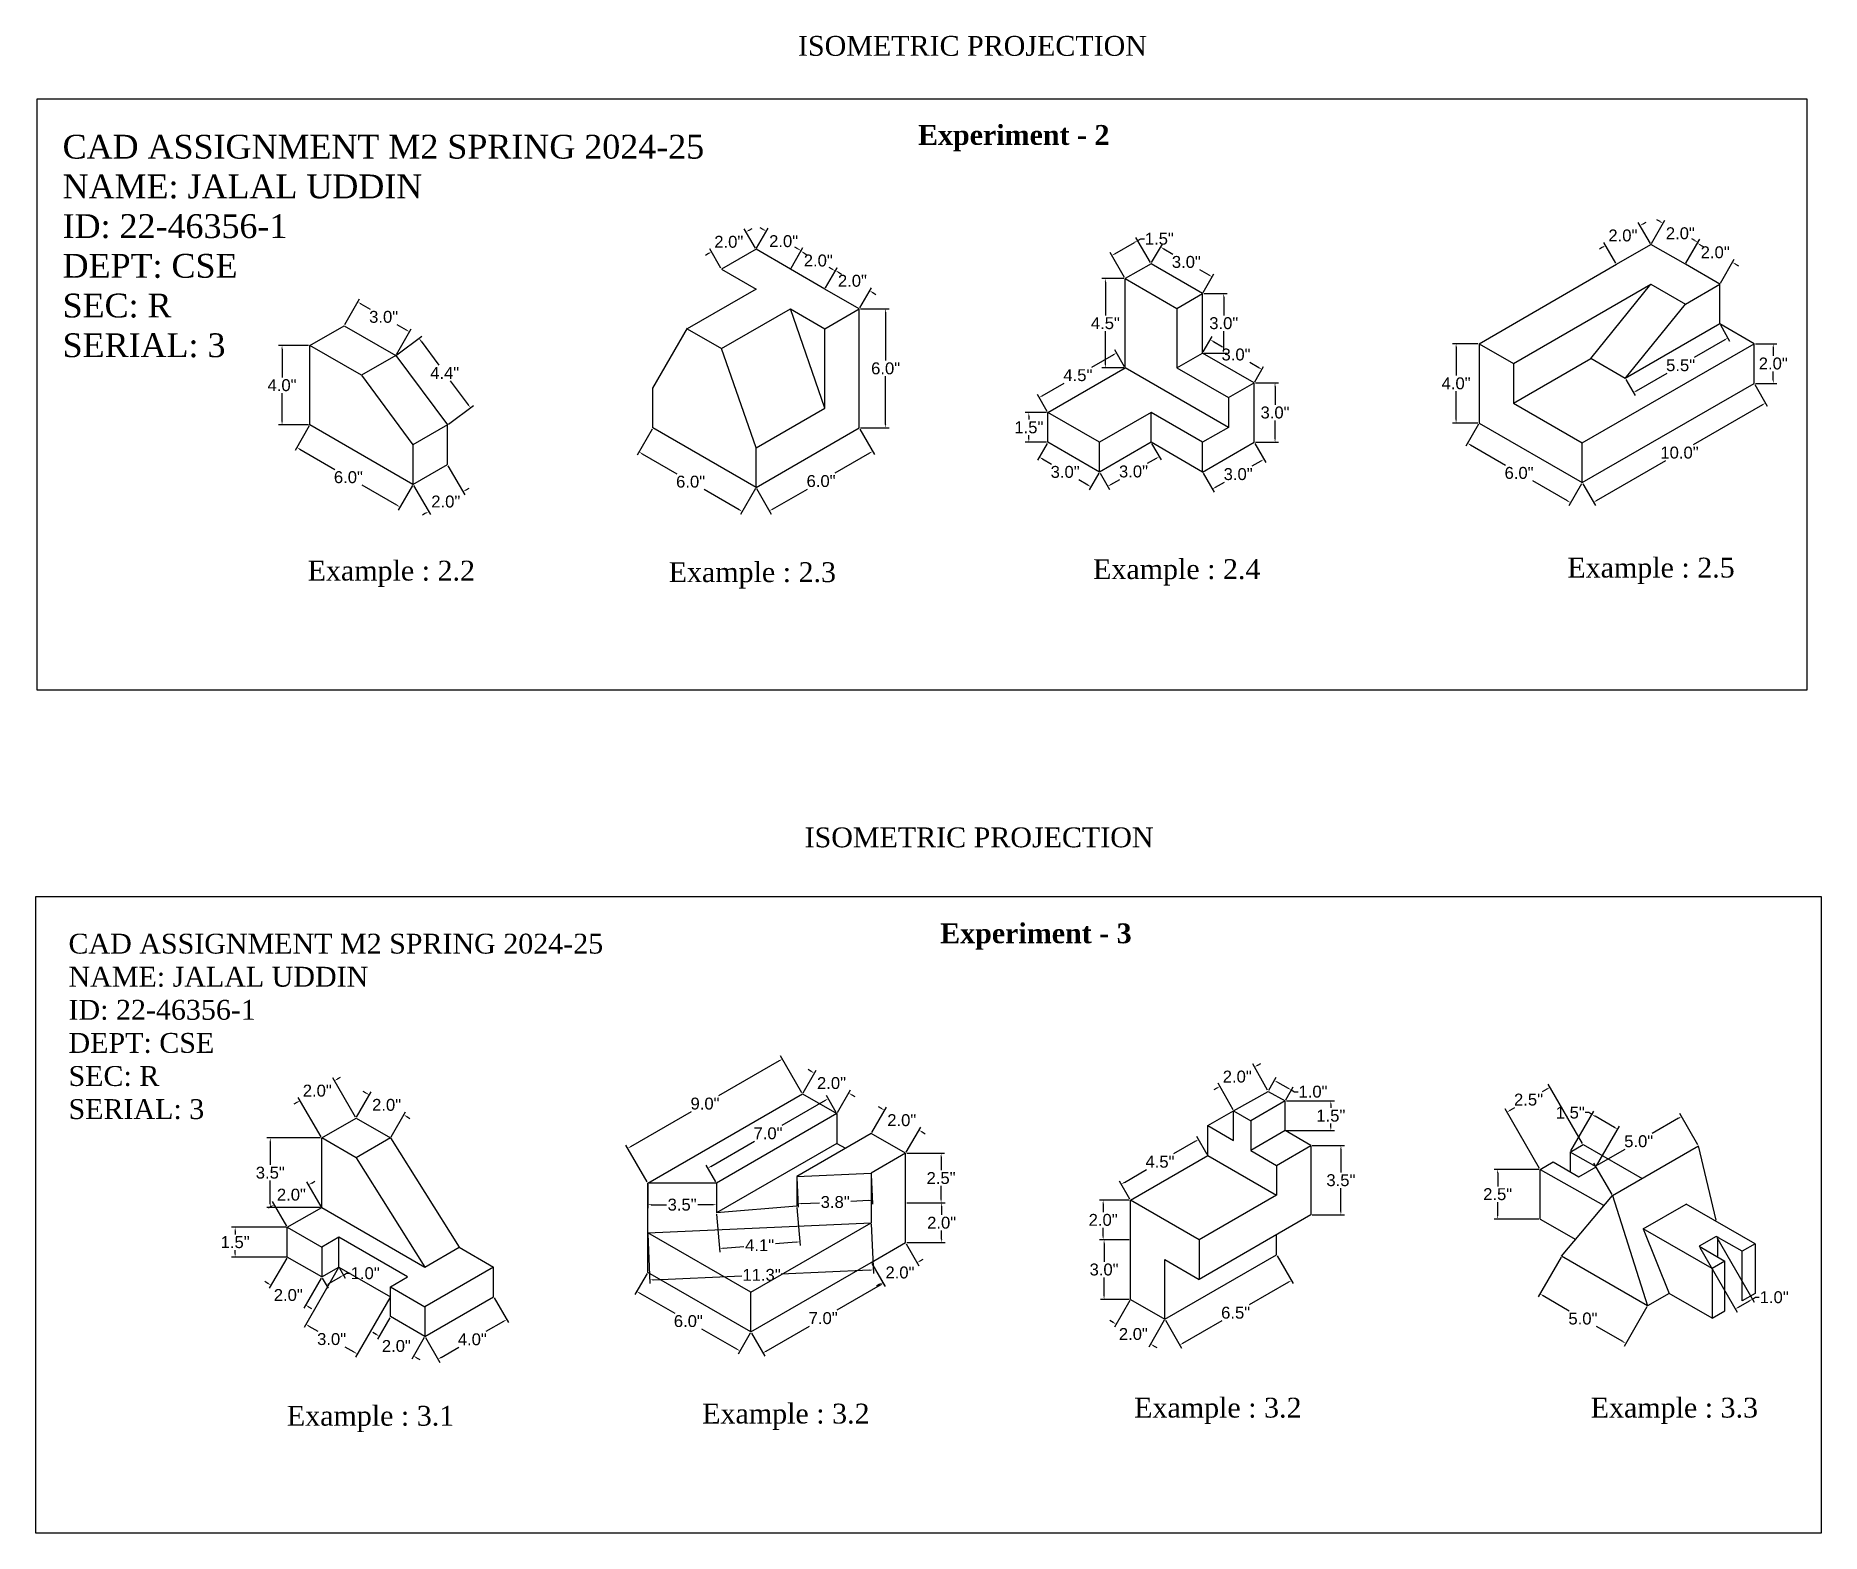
# Model space of a CAD drawing. Header units: inches. Extents: x 22.2 to 112.1, y -30.8 to 44.6.
import ezdxf

# ---------------------------------------------------------------- set-up
doc = ezdxf.new("R2010")
doc.units = ezdxf.units.IN
doc.header["$MEASUREMENT"] = 0
doc.styles.get("Standard").update_dxf_attribs({"font": 'Arial.ttf'})
doc.dimstyles.get("Standard").update_dxf_attribs({"dimtxt": 0.6, "dimasz": 0.18, "dimexe": 0.18, "dimexo": 0.0625, "dimgap": 0.09, "dimtad": 0, "dimtih": 1, "dimtoh": 1, "dimdec": 1, "dimzin": 0, "dimdsep": 46, "dimlunit": 3, "dimtxsty": 'Standard', "dimcen": 0.09, "dimadec": 0, "dimazin": 0, "dimtfac": 1, "dimtdec": 1, "dimtofl": 0, "dimtmove": 0, "dimatfit": 3, "dimfxl": 1, "dimtolj": 1, "dimtzin": 0, "dimarcsym": 0})

msp = doc.modelspace()

# ---------------------------------------------------------------- texts
at = {"attachment_point": 1}
for s, insert, char_height in [('{\\fTimes New Roman|b0|i0|c0|p0;\\C1;ISOMETRIC PROJECTION}', (60.588, 44.632), 1), ('{\\fTimes New Roman|b0|i0|c0|p0;\\C1;CAD ASSIGNMENT M2 SPRING 2024-25\\PNAME: \\C250;JALAL UDDIN\\P\\C1;ID: \\C250;22-46356-1\\P\\C1;DEPT: \\C250;CSE\\P\\C1;SEC:\\C250; R\\C1;\\PSERIAL: \\C250;3}', (23.537, 39.652), 1.2), ('{\\fTimes New Roman|b0|i0|c0|p0;\\C5;Example : 2.2}', (35.884, 18.194), 1), ('{\\fTimes New Roman|b0|i0|c0|p0;\\C5;Example : 2.4}', (75.456, 18.27), 1), ('{\\fTimes New Roman|b0|i0|c0|p0;\\C5;Example : 2.5}', (99.351, 18.346), 1), ('{\\fTimes New Roman|b0|i0|c0|p0;\\C1;ISOMETRIC PROJECTION}', (60.921, 4.756), 1), ('{\\fTimes New Roman|b0|i0|c0|p0;\\C1;CAD ASSIGNMENT M2 SPRING 2024-25\\PNAME: \\C250;JALAL UDDIN\\P\\C1;ID: \\C250;22-46356-1\\P\\C1;DEPT: \\C250;CSE\\P\\C1;SEC:\\C250; R\\C1;\\PSERIAL: \\C250;3}', (23.835, -0.598), 1), ('{\\fTimes New Roman|b0|i0|c0|p0;\\C5;Example : 3.2}', (55.763, -24.273), 1), ('{\\fTimes New Roman|b0|i0|c0|p0;\\C5;Example : 3.2}', (77.526, -23.974), 1), ('{\\fTimes New Roman|b0|i0|c0|p0;\\C5;Example : 3.3}', (100.526, -23.974), 1), ('{\\fTimes New Roman|b0|i0|c0|p0;\\C5;Example : 3.1}', (34.838, -24.383), 1)]:
    msp.add_mtext(s, dxfattribs=dict(at, insert=insert, char_height=char_height))
at = {"char_height": 1, "attachment_point": 1}
for s, insert, width in [('{\\fTimes New Roman|b1|i0|c0|p18;Experiment - 2}', (66.636, 40.143), 26.59096), ('{\\fTimes New Roman|b0|i0|c0|p0;\\C5;Example : 2.3}', (54.072, 18.118), 8.15068), ('{\\fTimes New Roman|b1|i0|c0|p18;Experiment - 3}', (67.751, -0.077), 26.59096)]:
    msp.add_mtext(s, dxfattribs=dict(at, insert=insert, width=width))

# ---------------------------------------------------------------- blocks, each defined once
blk = doc.blocks.new('*D1')
at = {"color": 0, "lineweight": -2, "transparency": 16777216}
for p, q in [((35.932, 29.035), (34.414, 29.035)), ((34.594, 28.855), (34.594, 27.431)), ((34.594, 25.215), (34.594, 26.639)), ((35.932, 25.035), (34.414, 25.035))]:
    blk.add_line(p, q, dxfattribs=at)
at = {"color": 0, "transparency": 16777216}
for points in [[(34.564, 28.855), (34.624, 28.855), (34.594, 29.035)], [(34.564, 25.215), (34.624, 25.215), (34.594, 25.035)]]:
    blk.add_solid(points, dxfattribs=at)
at = {"layer": 'Defpoints', "color": 0, "transparency": 16777216}
for p in [(35.994, 29.035), (34.594, 25.035), (35.994, 25.035)]:
    blk.add_point(p, dxfattribs=at)
at = {"color": 0, "transparency": 16777216, "insert": (34.594, 27.035), "char_height": 0.6, "attachment_point": 5}
blk.add_mtext('\\A1;4.0"', dxfattribs=at)
blk = doc.blocks.new('*D2')
at = {"color": 0, "lineweight": -2, "transparency": 16777216}
for p, q in [((35.963, 24.981), (35.249, 23.744)), ((35.495, 23.81), (37.251, 22.797)), ((40.379, 20.99), (38.624, 22.004)), ((41.159, 21.981), (40.445, 20.744))]:
    blk.add_line(p, q, dxfattribs=at)
at = {"color": 0, "transparency": 16777216}
for points in [[(35.51, 23.836), (35.48, 23.784), (35.339, 23.9)], [(40.394, 21.016), (40.364, 20.964), (40.535, 20.9)]]:
    blk.add_solid(points, dxfattribs=at)
at = {"layer": 'Defpoints', "color": 0, "transparency": 16777216}
for p in [(35.994, 25.035), (35.339, 23.9), (41.19, 22.035)]:
    blk.add_point(p, dxfattribs=at)
at = {"color": 0, "transparency": 16777216, "insert": (37.937, 22.4), "char_height": 0.6, "attachment_point": 5}
blk.add_mtext('\\A1;6.0"', dxfattribs=at)
blk = doc.blocks.new('*D3')
at = {"color": 0, "lineweight": -2, "transparency": 16777216}
for p, q in [((37.758, 30.089), (38.504, 31.381)), ((38.569, 31.136), (39.026, 30.872)), ((40.356, 28.589), (41.102, 29.881)), ((40.856, 29.816), (40.399, 30.079))]:
    blk.add_line(p, q, dxfattribs=at)
at = {"color": 0, "transparency": 16777216}
for points in [[(38.584, 31.162), (38.554, 31.11), (38.414, 31.226)], [(40.871, 29.842), (40.841, 29.79), (41.012, 29.726)]]:
    blk.add_solid(points, dxfattribs=at)
at = {"layer": 'Defpoints', "color": 0, "transparency": 16777216}
for p in [(38.414, 31.226), (37.726, 30.035), (40.324, 28.535)]:
    blk.add_point(p, dxfattribs=at)
at = {"color": 0, "transparency": 16777216, "insert": (39.713, 30.476), "char_height": 0.6, "attachment_point": 5}
blk.add_mtext('\\A1;3.0"', dxfattribs=at)
blk = doc.blocks.new('*D4')
at = {"color": 0, "lineweight": -2, "transparency": 16777216}
for p, q in [((42.954, 22.981), (43.8, 21.515)), ((41.222, 21.981), (42.068, 20.515)), ((43.866, 21.761), (44.022, 21.851)), ((41.822, 20.581), (41.666, 20.491))]:
    blk.add_line(p, q, dxfattribs=at)
at = {"color": 0, "transparency": 16777216}
for points in [[(43.851, 21.787), (43.881, 21.735), (43.71, 21.671)], [(41.807, 20.607), (41.837, 20.555), (41.978, 20.671)]]:
    blk.add_solid(points, dxfattribs=at)
at = {"layer": 'Defpoints', "color": 0, "transparency": 16777216}
for p in [(42.922, 23.035), (41.19, 22.035), (41.978, 20.671)]:
    blk.add_point(p, dxfattribs=at)
at = {"color": 0, "transparency": 16777216, "insert": (42.844, 21.171), "char_height": 0.6, "attachment_point": 5}
blk.add_mtext('\\A1;2.0"', dxfattribs=at)
blk = doc.blocks.new('*D5')
at = {"color": 0, "lineweight": -2, "transparency": 16777216}
for p, q in [((40.375, 28.572), (41.634, 29.507)), ((41.597, 29.256), (42.499, 28.04)), ((43.98, 26.045), (43.078, 27.26)), ((42.973, 25.072), (44.232, 26.007))]:
    blk.add_line(p, q, dxfattribs=at)
at = {"color": 0, "transparency": 16777216}
for points in [[(41.621, 29.273), (41.573, 29.238), (41.49, 29.4)], [(44.004, 26.062), (43.956, 26.027), (44.088, 25.9)]]:
    blk.add_solid(points, dxfattribs=at)
at = {"layer": 'Defpoints', "color": 0, "transparency": 16777216}
for p in [(41.49, 29.4), (40.324, 28.535), (42.922, 25.035)]:
    blk.add_point(p, dxfattribs=at)
at = {"color": 0, "transparency": 16777216, "insert": (42.789, 27.65), "char_height": 0.6, "attachment_point": 5}
blk.add_mtext('\\A1;4.4"', dxfattribs=at)
blk = doc.blocks.new('*D6')
at = {"color": 0, "lineweight": -2, "transparency": 16777216}
for p, q in [((58.441, 33.935), (57.877, 34.912)), ((58.123, 34.847), (58.279, 34.937)), ((56.079, 33.667), (55.923, 33.577)), ((56.709, 32.935), (56.145, 33.912))]:
    blk.add_line(p, q, dxfattribs=at)
at = {"color": 0, "transparency": 16777216}
for points in [[(58.108, 34.873), (58.138, 34.821), (57.967, 34.757)], [(56.064, 33.693), (56.094, 33.641), (56.235, 33.757)]]:
    blk.add_solid(points, dxfattribs=at)
at = {"layer": 'Defpoints', "color": 0, "transparency": 16777216}
for p in [(56.235, 33.757), (58.473, 33.881), (56.741, 32.881)]:
    blk.add_point(p, dxfattribs=at)
at = {"color": 0, "transparency": 16777216, "insert": (57.101, 34.257), "char_height": 0.6, "attachment_point": 5}
blk.add_mtext('\\A1;2.0"', dxfattribs=at)
blk = doc.blocks.new('*D7')
at = {"color": 0, "lineweight": -2, "transparency": 16777216}
for p, q in [((58.504, 33.935), (59.088, 34.946)), ((58.842, 34.88), (58.686, 34.97)), ((60.236, 32.935), (60.82, 33.946)), ((60.886, 33.7), (61.042, 33.61))]:
    blk.add_line(p, q, dxfattribs=at)
at = {"color": 0, "transparency": 16777216}
for points in [[(58.857, 34.906), (58.827, 34.854), (58.998, 34.79)], [(60.901, 33.726), (60.871, 33.674), (60.73, 33.79)]]:
    blk.add_solid(points, dxfattribs=at)
at = {"layer": 'Defpoints', "color": 0, "transparency": 16777216}
for p in [(58.998, 34.79), (58.473, 33.881), (60.205, 32.881)]:
    blk.add_point(p, dxfattribs=at)
at = {"color": 0, "transparency": 16777216, "insert": (59.864, 34.29), "char_height": 0.6, "attachment_point": 5}
blk.add_mtext('\\A1;2.0"', dxfattribs=at)
blk = doc.blocks.new('*D8')
at = {"color": 0, "lineweight": -2, "transparency": 16777216}
for p, q in [((60.236, 32.935), (60.834, 33.971)), ((60.588, 33.905), (60.433, 33.995)), ((61.968, 31.935), (62.566, 32.971)), ((62.632, 32.725), (62.788, 32.635))]:
    blk.add_line(p, q, dxfattribs=at)
at = {"color": 0, "transparency": 16777216}
for points in [[(60.603, 33.931), (60.573, 33.879), (60.744, 33.815)], [(62.647, 32.751), (62.617, 32.699), (62.476, 32.815)]]:
    blk.add_solid(points, dxfattribs=at)
at = {"layer": 'Defpoints', "color": 0, "transparency": 16777216}
for p in [(60.744, 33.815), (60.205, 32.881), (61.937, 31.881)]:
    blk.add_point(p, dxfattribs=at)
at = {"color": 0, "transparency": 16777216, "insert": (61.61, 33.315), "char_height": 0.6, "attachment_point": 5}
blk.add_mtext('\\A1;2.0"', dxfattribs=at)
blk = doc.blocks.new('*D9')
at = {"color": 0, "lineweight": -2, "transparency": 16777216}
for p, q in [((61.968, 31.935), (62.554, 32.949)), ((62.308, 32.883), (62.152, 32.973)), ((63.7, 30.935), (64.286, 31.949)), ((64.352, 31.703), (64.507, 31.613))]:
    blk.add_line(p, q, dxfattribs=at)
at = {"color": 0, "transparency": 16777216}
for points in [[(62.323, 32.909), (62.293, 32.857), (62.464, 32.793)], [(64.367, 31.729), (64.337, 31.677), (64.196, 31.793)]]:
    blk.add_solid(points, dxfattribs=at)
at = {"layer": 'Defpoints', "color": 0, "transparency": 16777216}
for p in [(62.464, 32.793), (61.937, 31.881), (63.669, 30.881)]:
    blk.add_point(p, dxfattribs=at)
at = {"color": 0, "transparency": 16777216, "insert": (63.33, 32.293), "char_height": 0.6, "attachment_point": 5}
blk.add_mtext('\\A1;2.0"', dxfattribs=at)
blk = doc.blocks.new('*D10')
at = {"color": 0, "lineweight": -2, "transparency": 16777216}
for p, q in [((63.731, 30.881), (65.184, 30.881)), ((65.004, 30.701), (65.004, 28.277)), ((65.004, 25.061), (65.004, 27.484)), ((63.731, 24.881), (65.184, 24.881))]:
    blk.add_line(p, q, dxfattribs=at)
at = {"color": 0, "transparency": 16777216}
for points in [[(64.974, 30.701), (65.034, 30.701), (65.004, 30.881)], [(64.974, 25.061), (65.034, 25.061), (65.004, 24.881)]]:
    blk.add_solid(points, dxfattribs=at)
at = {"layer": 'Defpoints', "color": 0, "transparency": 16777216}
for p in [(63.669, 30.881), (65.004, 30.881), (63.669, 24.881)]:
    blk.add_point(p, dxfattribs=at)
at = {"color": 0, "transparency": 16777216, "insert": (65.004, 27.881), "char_height": 0.6, "attachment_point": 5}
blk.add_mtext('\\A1;6.0"', dxfattribs=at)
blk = doc.blocks.new('*D11')
at = {"color": 0, "lineweight": -2, "transparency": 16777216}
for p, q in [((63.7, 24.826), (64.439, 23.547)), ((64.193, 23.613), (62.437, 22.599)), ((58.504, 21.826), (59.243, 20.547)), ((59.309, 20.793), (61.064, 21.806))]:
    blk.add_line(p, q, dxfattribs=at)
at = {"color": 0, "transparency": 16777216}
for points in [[(64.178, 23.639), (64.208, 23.587), (64.349, 23.703)], [(59.294, 20.819), (59.324, 20.767), (59.153, 20.703)]]:
    blk.add_solid(points, dxfattribs=at)
at = {"layer": 'Defpoints', "color": 0, "transparency": 16777216}
for p in [(63.669, 24.881), (58.473, 21.881), (59.153, 20.703)]:
    blk.add_point(p, dxfattribs=at)
at = {"color": 0, "transparency": 16777216, "insert": (61.751, 22.203), "char_height": 0.6, "attachment_point": 5}
blk.add_mtext('\\A1;6.0"', dxfattribs=at)
blk = doc.blocks.new('*D12')
at = {"color": 0, "lineweight": -2, "transparency": 16777216}
for p, q in [((53.245, 24.826), (52.49, 23.518)), ((52.736, 23.584), (54.492, 22.571)), ((57.62, 20.764), (55.865, 21.778)), ((58.441, 21.826), (57.686, 20.518))]:
    blk.add_line(p, q, dxfattribs=at)
at = {"color": 0, "transparency": 16777216}
for points in [[(52.751, 23.61), (52.721, 23.558), (52.58, 23.674)], [(57.635, 20.79), (57.605, 20.738), (57.776, 20.674)]]:
    blk.add_solid(points, dxfattribs=at)
at = {"layer": 'Defpoints', "color": 0, "transparency": 16777216}
for p in [(53.277, 24.881), (58.473, 21.881), (57.776, 20.674)]:
    blk.add_point(p, dxfattribs=at)
at = {"color": 0, "transparency": 16777216, "insert": (55.178, 22.174), "char_height": 0.6, "attachment_point": 5}
blk.add_mtext('\\A1;6.0"', dxfattribs=at)
blk = doc.blocks.new('*D13')
at = {"color": 0, "lineweight": -2, "transparency": 16777216}
for p, q in [((76.559, 33.662), (77.546, 34.232)), ((78.342, 33.212), (77.612, 34.477)), ((77.702, 34.322), (77.858, 34.412)), ((77.858, 34.412), (78.038, 34.412)), ((77.043, 32.462), (76.313, 33.727))]:
    blk.add_line(p, q, dxfattribs=at)
at = {"color": 0, "transparency": 16777216}
for points in [[(77.531, 34.258), (77.561, 34.206), (77.702, 34.322)], [(76.544, 33.688), (76.574, 33.636), (76.403, 33.572)]]:
    blk.add_solid(points, dxfattribs=at)
at = {"layer": 'Defpoints', "color": 0, "transparency": 16777216}
for p in [(77.702, 34.322), (77.075, 32.408), (78.374, 33.158)]:
    blk.add_point(p, dxfattribs=at)
at = {"color": 0, "transparency": 16777216, "insert": (78.794, 34.412), "char_height": 0.6, "attachment_point": 5}
blk.add_mtext('\\A1;1.5"', dxfattribs=at)
blk = doc.blocks.new('*D14')
at = {"color": 0, "lineweight": -2, "transparency": 16777216}
for p, q in [((78.405, 33.212), (78.946, 34.149)), ((79.012, 33.903), (79.468, 33.639)), ((81.298, 32.583), (80.842, 32.846)), ((81.003, 31.712), (81.544, 32.649))]:
    blk.add_line(p, q, dxfattribs=at)
at = {"color": 0, "transparency": 16777216}
for points in [[(79.027, 33.929), (78.997, 33.877), (78.856, 33.993)], [(81.313, 32.609), (81.283, 32.557), (81.454, 32.493)]]:
    blk.add_solid(points, dxfattribs=at)
at = {"layer": 'Defpoints', "color": 0, "transparency": 16777216}
for p in [(78.856, 33.993), (78.374, 33.158), (80.972, 31.658)]:
    blk.add_point(p, dxfattribs=at)
at = {"color": 0, "transparency": 16777216, "insert": (80.155, 33.243), "char_height": 0.6, "attachment_point": 5}
blk.add_mtext('\\A1;3.0"', dxfattribs=at)
blk = doc.blocks.new('*D15')
at = {"color": 0, "lineweight": -2, "transparency": 16777216}
for p, q in [((81.034, 31.658), (82.219, 31.658)), ((82.039, 31.478), (82.039, 30.554)), ((82.039, 28.838), (82.039, 29.761)), ((81.034, 28.658), (82.219, 28.658))]:
    blk.add_line(p, q, dxfattribs=at)
at = {"color": 0, "transparency": 16777216}
for points in [[(82.009, 31.478), (82.069, 31.478), (82.039, 31.658)], [(82.009, 28.838), (82.069, 28.838), (82.039, 28.658)]]:
    blk.add_solid(points, dxfattribs=at)
at = {"layer": 'Defpoints', "color": 0, "transparency": 16777216}
for p in [(80.972, 31.658), (82.039, 31.658), (80.972, 28.658)]:
    blk.add_point(p, dxfattribs=at)
at = {"color": 0, "transparency": 16777216, "insert": (82.039, 30.158), "char_height": 0.6, "attachment_point": 5}
blk.add_mtext('\\A1;3.0"', dxfattribs=at)
blk = doc.blocks.new('*D16')
at = {"color": 0, "lineweight": -2, "transparency": 16777216}
for p, q in [((81.003, 28.712), (81.449, 29.485)), ((81.515, 29.239), (81.972, 28.976)), ((83.802, 27.919), (83.345, 28.182)), ((83.601, 27.212), (84.047, 27.985))]:
    blk.add_line(p, q, dxfattribs=at)
at = {"color": 0, "transparency": 16777216}
for points in [[(81.53, 29.265), (81.5, 29.213), (81.359, 29.329)], [(83.817, 27.945), (83.787, 27.893), (83.957, 27.829)]]:
    blk.add_solid(points, dxfattribs=at)
at = {"layer": 'Defpoints', "color": 0, "transparency": 16777216}
for p in [(81.359, 29.329), (80.972, 28.658), (83.57, 27.158)]:
    blk.add_point(p, dxfattribs=at)
at = {"color": 0, "transparency": 16777216, "insert": (82.658, 28.579), "char_height": 0.6, "attachment_point": 5}
blk.add_mtext('\\A1;3.0"', dxfattribs=at)
blk = doc.blocks.new('*D17')
at = {"color": 0, "lineweight": -2, "transparency": 16777216}
for p, q in [((83.632, 27.158), (84.803, 27.158)), ((84.623, 26.978), (84.623, 26.054)), ((84.623, 24.338), (84.623, 25.261)), ((83.632, 24.158), (84.803, 24.158))]:
    blk.add_line(p, q, dxfattribs=at)
at = {"color": 0, "transparency": 16777216}
for points in [[(84.593, 26.978), (84.653, 26.978), (84.623, 27.158)], [(84.593, 24.338), (84.653, 24.338), (84.623, 24.158)]]:
    blk.add_solid(points, dxfattribs=at)
at = {"layer": 'Defpoints', "color": 0, "transparency": 16777216}
for p in [(83.57, 27.158), (84.623, 27.158), (83.57, 24.158)]:
    blk.add_point(p, dxfattribs=at)
at = {"color": 0, "transparency": 16777216, "insert": (84.623, 25.658), "char_height": 0.6, "attachment_point": 5}
blk.add_mtext('\\A1;3.0"', dxfattribs=at)
blk = doc.blocks.new('*D18')
at = {"color": 0, "lineweight": -2, "transparency": 16777216}
for p, q in [((83.601, 24.104), (84.153, 23.147)), ((81.003, 22.604), (81.555, 21.647)), ((83.908, 23.213), (83.451, 22.949)), ((81.621, 21.893), (82.078, 22.156))]:
    blk.add_line(p, q, dxfattribs=at)
at = {"color": 0, "transparency": 16777216}
for points in [[(83.893, 23.239), (83.923, 23.187), (84.063, 23.303)], [(81.606, 21.919), (81.636, 21.867), (81.465, 21.803)]]:
    blk.add_solid(points, dxfattribs=at)
at = {"layer": 'Defpoints', "color": 0, "transparency": 16777216}
for p in [(83.57, 24.158), (80.972, 22.658), (81.465, 21.803)]:
    blk.add_point(p, dxfattribs=at)
at = {"color": 0, "transparency": 16777216, "insert": (82.764, 22.553), "char_height": 0.6, "attachment_point": 5}
blk.add_mtext('\\A1;3.0"', dxfattribs=at)
blk = doc.blocks.new('*D19')
at = {"color": 0, "lineweight": -2, "transparency": 16777216}
for p, q in [((78.405, 24.104), (78.88, 23.281)), ((75.807, 22.604), (76.282, 21.781)), ((78.634, 23.347), (78.178, 23.083)), ((76.348, 22.027), (76.804, 22.29))]:
    blk.add_line(p, q, dxfattribs=at)
at = {"color": 0, "transparency": 16777216}
for points in [[(78.619, 23.373), (78.649, 23.321), (78.79, 23.437)], [(76.333, 22.053), (76.363, 22.001), (76.192, 21.937)]]:
    blk.add_solid(points, dxfattribs=at)
at = {"layer": 'Defpoints', "color": 0, "transparency": 16777216}
for p in [(78.374, 24.158), (75.776, 22.658), (76.192, 21.937)]:
    blk.add_point(p, dxfattribs=at)
at = {"color": 0, "transparency": 16777216, "insert": (77.491, 22.687), "char_height": 0.6, "attachment_point": 5}
blk.add_mtext('\\A1;3.0"', dxfattribs=at)
blk = doc.blocks.new('*D20')
at = {"color": 0, "lineweight": -2, "transparency": 16777216}
for p, q in [((73.146, 24.104), (72.659, 23.259)), ((72.905, 23.325), (73.361, 23.061)), ((75.744, 22.604), (75.257, 21.759)), ((75.191, 22.005), (74.735, 22.268))]:
    blk.add_line(p, q, dxfattribs=at)
at = {"color": 0, "transparency": 16777216}
for points in [[(72.92, 23.351), (72.89, 23.299), (72.749, 23.415)], [(75.206, 22.031), (75.176, 21.979), (75.347, 21.915)]]:
    blk.add_solid(points, dxfattribs=at)
at = {"layer": 'Defpoints', "color": 0, "transparency": 16777216}
for p in [(72.749, 23.415), (73.178, 24.158), (75.776, 22.658)]:
    blk.add_point(p, dxfattribs=at)
at = {"color": 0, "transparency": 16777216, "insert": (74.048, 22.665), "char_height": 0.6, "attachment_point": 5}
blk.add_mtext('\\A1;3.0"', dxfattribs=at)
blk = doc.blocks.new('*D21')
at = {"color": 0, "lineweight": -2, "transparency": 16777216}
for p, q in [((73.115, 25.658), (72.039, 25.658)), ((72.219, 25.478), (72.219, 25.304)), ((72.219, 24.338), (72.219, 24.511)), ((73.115, 24.158), (72.039, 24.158))]:
    blk.add_line(p, q, dxfattribs=at)
at = {"color": 0, "transparency": 16777216}
for points in [[(72.189, 25.478), (72.249, 25.478), (72.219, 25.658)], [(72.189, 24.338), (72.249, 24.338), (72.219, 24.158)]]:
    blk.add_solid(points, dxfattribs=at)
at = {"layer": 'Defpoints', "color": 0, "transparency": 16777216}
for p in [(73.178, 25.658), (72.219, 24.158), (73.178, 24.158)]:
    blk.add_point(p, dxfattribs=at)
at = {"color": 0, "transparency": 16777216, "insert": (72.219, 24.908), "char_height": 0.6, "attachment_point": 5}
blk.add_mtext('\\A1;1.5"', dxfattribs=at)
blk = doc.blocks.new('*D22')
at = {"color": 0, "lineweight": -2, "transparency": 16777216}
for p, q in [((77.043, 27.962), (76.548, 28.82)), ((76.482, 28.574), (75.374, 27.934)), ((72.897, 26.504), (74.005, 27.144)), ((73.146, 25.712), (72.651, 26.57))]:
    blk.add_line(p, q, dxfattribs=at)
at = {"color": 0, "transparency": 16777216}
for points in [[(76.467, 28.6), (76.497, 28.548), (76.638, 28.664)], [(72.882, 26.53), (72.912, 26.478), (72.741, 26.414)]]:
    blk.add_solid(points, dxfattribs=at)
at = {"layer": 'Defpoints', "color": 0, "transparency": 16777216}
for p in [(76.638, 28.664), (77.075, 27.908), (73.178, 25.658)]:
    blk.add_point(p, dxfattribs=at)
at = {"color": 0, "transparency": 16777216, "insert": (74.689, 27.539), "char_height": 0.6, "attachment_point": 5}
blk.add_mtext('\\A1;4.5"', dxfattribs=at)
blk = doc.blocks.new('*D23')
at = {"color": 0, "lineweight": -2, "transparency": 16777216}
for p, q in [((77.012, 32.408), (75.895, 32.408)), ((76.075, 32.228), (76.075, 30.553)), ((76.075, 28.088), (76.075, 29.763)), ((77.012, 27.908), (75.895, 27.908))]:
    blk.add_line(p, q, dxfattribs=at)
at = {"color": 0, "transparency": 16777216}
for points in [[(76.045, 32.228), (76.105, 32.228), (76.075, 32.408)], [(76.045, 28.088), (76.105, 28.088), (76.075, 27.908)]]:
    blk.add_solid(points, dxfattribs=at)
at = {"layer": 'Defpoints', "color": 0, "transparency": 16777216}
for p in [(76.075, 32.408), (77.075, 32.408), (77.075, 27.908)]:
    blk.add_point(p, dxfattribs=at)
at = {"color": 0, "transparency": 16777216, "insert": (76.075, 30.158), "char_height": 0.6, "attachment_point": 5}
blk.add_mtext('\\A1;4.5"', dxfattribs=at)
blk = doc.blocks.new('*D24')
at = {"color": 0, "lineweight": -2, "transparency": 16777216}
for p, q in [((103.595, 34.18), (104.267, 35.343)), ((104.021, 35.277), (103.865, 35.367)), ((105.327, 33.18), (105.999, 34.343)), ((106.064, 34.097), (106.22, 34.007))]:
    blk.add_line(p, q, dxfattribs=at)
at = {"color": 0, "transparency": 16777216}
for points in [[(104.036, 35.303), (104.006, 35.251), (104.177, 35.187)], [(106.079, 34.123), (106.049, 34.071), (105.909, 34.187)]]:
    blk.add_solid(points, dxfattribs=at)
at = {"layer": 'Defpoints', "color": 0, "transparency": 16777216}
for p in [(104.177, 35.187), (103.564, 34.126), (105.296, 33.126)]:
    blk.add_point(p, dxfattribs=at)
at = {"color": 0, "transparency": 16777216, "insert": (105.043, 34.687), "char_height": 0.6, "attachment_point": 5}
blk.add_mtext('\\A1;2.0"', dxfattribs=at)
blk = doc.blocks.new('*D25')
at = {"color": 0, "lineweight": -2, "transparency": 16777216}
for p, q in [((105.327, 33.18), (106.023, 34.385)), ((105.777, 34.319), (105.621, 34.409)), ((107.059, 32.18), (107.755, 33.385)), ((107.821, 33.139), (107.977, 33.049))]:
    blk.add_line(p, q, dxfattribs=at)
at = {"color": 0, "transparency": 16777216}
for points in [[(105.792, 34.345), (105.762, 34.293), (105.933, 34.229)], [(107.836, 33.165), (107.806, 33.113), (107.665, 33.229)]]:
    blk.add_solid(points, dxfattribs=at)
at = {"layer": 'Defpoints', "color": 0, "transparency": 16777216}
for p in [(105.933, 34.229), (105.296, 33.126), (107.028, 32.126)]:
    blk.add_point(p, dxfattribs=at)
at = {"color": 0, "transparency": 16777216, "insert": (106.799, 33.729), "char_height": 0.6, "attachment_point": 5}
blk.add_mtext('\\A1;2.0"', dxfattribs=at)
blk = doc.blocks.new('*D26')
at = {"color": 0, "lineweight": -2, "transparency": 16777216}
for p, q in [((103.533, 34.18), (102.925, 35.233)), ((103.17, 35.167), (103.326, 35.257)), ((101.801, 33.18), (101.193, 34.233)), ((101.127, 33.987), (100.971, 33.897))]:
    blk.add_line(p, q, dxfattribs=at)
at = {"color": 0, "transparency": 16777216}
for points in [[(103.155, 35.193), (103.185, 35.141), (103.015, 35.077)], [(101.112, 34.013), (101.142, 33.961), (101.283, 34.077)]]:
    blk.add_solid(points, dxfattribs=at)
at = {"layer": 'Defpoints', "color": 0, "transparency": 16777216}
for p in [(101.283, 34.077), (103.564, 34.126), (101.832, 33.126)]:
    blk.add_point(p, dxfattribs=at)
at = {"color": 0, "transparency": 16777216, "insert": (102.149, 34.577), "char_height": 0.6, "attachment_point": 5}
blk.add_mtext('\\A1;2.0"', dxfattribs=at)
blk = doc.blocks.new('*D27')
at = {"color": 0, "lineweight": -2, "transparency": 16777216}
for p, q in [((107.059, 30.072), (107.528, 29.259)), ((107.283, 29.325), (105.741, 28.435)), ((102.296, 27.322), (102.765, 26.509)), ((102.831, 26.755), (104.373, 27.645))]:
    blk.add_line(p, q, dxfattribs=at)
at = {"color": 0, "transparency": 16777216}
for points in [[(107.268, 29.351), (107.298, 29.299), (107.438, 29.415)], [(102.816, 26.781), (102.846, 26.729), (102.675, 26.665)]]:
    blk.add_solid(points, dxfattribs=at)
at = {"layer": 'Defpoints', "color": 0, "transparency": 16777216}
for p in [(107.028, 30.126), (102.265, 27.376), (102.675, 26.665)]:
    blk.add_point(p, dxfattribs=at)
at = {"color": 0, "transparency": 16777216, "insert": (105.057, 28.04), "char_height": 0.6, "attachment_point": 5}
blk.add_mtext('\\A1;5.5"', dxfattribs=at)
blk = doc.blocks.new('*D28')
at = {"color": 0, "lineweight": -2, "transparency": 16777216}
for p, q in [((108.823, 29.126), (109.904, 29.126)), ((109.724, 28.946), (109.724, 28.522)), ((108.823, 27.126), (109.904, 27.126)), ((109.724, 27.306), (109.724, 27.729))]:
    blk.add_line(p, q, dxfattribs=at)
at = {"color": 0, "transparency": 16777216}
for points in [[(109.694, 28.946), (109.754, 28.946), (109.724, 29.126)], [(109.694, 27.306), (109.754, 27.306), (109.724, 27.126)]]:
    blk.add_solid(points, dxfattribs=at)
at = {"layer": 'Defpoints', "color": 0, "transparency": 16777216}
for p in [(108.76, 29.126), (109.724, 29.126), (108.76, 27.126)]:
    blk.add_point(p, dxfattribs=at)
at = {"color": 0, "transparency": 16777216, "insert": (109.724, 28.126), "char_height": 0.6, "attachment_point": 5}
blk.add_mtext('\\A1;2.0"', dxfattribs=at)
blk = doc.blocks.new('*D29')
at = {"color": 0, "lineweight": -2, "transparency": 16777216}
for p, q in [((108.791, 27.072), (109.421, 25.981)), ((109.175, 26.047), (105.687, 24.033)), ((100.827, 21.227), (104.314, 23.241)), ((100.131, 22.072), (100.761, 20.981))]:
    blk.add_line(p, q, dxfattribs=at)
at = {"color": 0, "transparency": 16777216}
for points in [[(109.16, 26.073), (109.19, 26.021), (109.331, 26.137)], [(100.812, 21.253), (100.842, 21.201), (100.671, 21.137)]]:
    blk.add_solid(points, dxfattribs=at)
at = {"layer": 'Defpoints', "color": 0, "transparency": 16777216}
for p in [(108.76, 27.126), (100.1, 22.126), (100.671, 21.137)]:
    blk.add_point(p, dxfattribs=at)
at = {"color": 0, "transparency": 16777216, "insert": (105.001, 23.637), "char_height": 0.6, "attachment_point": 5}
blk.add_mtext('\\A1;10.0"', dxfattribs=at)
blk = doc.blocks.new('*D30')
at = {"color": 0, "lineweight": -2, "transparency": 16777216}
for p, q in [((94.872, 25.072), (94.23, 23.958)), ((94.476, 24.024), (96.231, 23.011)), ((99.36, 21.204), (97.604, 22.218)), ((100.069, 22.072), (99.426, 20.958))]:
    blk.add_line(p, q, dxfattribs=at)
at = {"color": 0, "transparency": 16777216}
for points in [[(94.491, 24.05), (94.461, 23.998), (94.32, 24.114)], [(99.375, 21.23), (99.345, 21.178), (99.516, 21.114)]]:
    blk.add_solid(points, dxfattribs=at)
at = {"layer": 'Defpoints', "color": 0, "transparency": 16777216}
for p in [(94.904, 25.126), (100.1, 22.126), (99.516, 21.114)]:
    blk.add_point(p, dxfattribs=at)
at = {"color": 0, "transparency": 16777216, "insert": (96.918, 22.614), "char_height": 0.6, "attachment_point": 5}
blk.add_mtext('\\A1;6.0"', dxfattribs=at)
blk = doc.blocks.new('*D31')
at = {"color": 0, "lineweight": -2, "transparency": 16777216}
for p, q in [((94.841, 29.126), (93.565, 29.126)), ((93.745, 28.946), (93.745, 27.522)), ((93.745, 25.306), (93.745, 26.729)), ((94.841, 25.126), (93.565, 25.126))]:
    blk.add_line(p, q, dxfattribs=at)
at = {"color": 0, "transparency": 16777216}
for points in [[(93.715, 28.946), (93.775, 28.946), (93.745, 29.126)], [(93.715, 25.306), (93.775, 25.306), (93.745, 25.126)]]:
    blk.add_solid(points, dxfattribs=at)
at = {"layer": 'Defpoints', "color": 0, "transparency": 16777216}
for p in [(94.904, 29.126), (93.745, 25.126), (94.904, 25.126)]:
    blk.add_point(p, dxfattribs=at)
at = {"color": 0, "transparency": 16777216, "insert": (93.745, 27.126), "char_height": 0.6, "attachment_point": 5}
blk.add_mtext('\\A1;4.0"', dxfattribs=at)
blk = doc.blocks.new('*D43')
at = {"color": 0, "lineweight": -2, "transparency": 16777216}
for p, q in [((38.353, -9.835), (39.085, -8.567)), ((38.839, -8.633), (38.684, -8.543)), ((40.085, -10.835), (40.817, -9.567)), ((40.883, -9.813), (41.039, -9.903))]:
    blk.add_line(p, q, dxfattribs=at)
at = {"color": 0, "transparency": 16777216}
for points in [[(38.854, -8.607), (38.824, -8.659), (38.995, -8.723)], [(40.898, -9.787), (40.868, -9.839), (40.727, -9.723)]]:
    blk.add_solid(points, dxfattribs=at)
at = {"layer": 'Defpoints', "color": 0, "transparency": 16777216}
for p in [(38.322, -9.889), (40.727, -9.723), (40.054, -10.889)]:
    blk.add_point(p, dxfattribs=at)
at = {"color": 0, "transparency": 16777216, "insert": (39.861, -9.223), "char_height": 0.6, "attachment_point": 5}
blk.add_mtext('\\A1;2.0"', dxfattribs=at)
blk = doc.blocks.new('*D44')
at = {"color": 0, "lineweight": -2, "transparency": 16777216}
for p, q in [((38.291, -9.835), (37.145, -7.851)), ((37.391, -7.917), (37.547, -7.827)), ((36.559, -10.835), (35.413, -8.851)), ((35.347, -9.097), (35.191, -9.187))]:
    blk.add_line(p, q, dxfattribs=at)
at = {"color": 0, "transparency": 16777216}
for points in [[(37.376, -7.891), (37.406, -7.943), (37.235, -8.007)], [(35.332, -9.071), (35.362, -9.123), (35.503, -9.007)]]:
    blk.add_solid(points, dxfattribs=at)
at = {"layer": 'Defpoints', "color": 0, "transparency": 16777216}
for p in [(37.235, -8.007), (38.322, -9.889), (36.59, -10.889)]:
    blk.add_point(p, dxfattribs=at)
at = {"color": 0, "transparency": 16777216, "insert": (36.369, -8.507), "char_height": 0.6, "attachment_point": 5}
blk.add_mtext('\\A1;2.0"', dxfattribs=at)
blk = doc.blocks.new('*D45')
at = {"color": 0, "lineweight": -2, "transparency": 16777216}
for p, q in [((36.527, -10.889), (33.821, -10.889)), ((34.001, -11.069), (34.001, -12.243)), ((34.001, -14.209), (34.001, -13.036)), ((36.527, -14.389), (33.821, -14.389))]:
    blk.add_line(p, q, dxfattribs=at)
at = {"color": 0, "transparency": 16777216}
for points in [[(33.971, -11.069), (34.031, -11.069), (34.001, -10.889)], [(33.971, -14.209), (34.031, -14.209), (34.001, -14.389)]]:
    blk.add_solid(points, dxfattribs=at)
at = {"layer": 'Defpoints', "color": 0, "transparency": 16777216}
for p in [(34.001, -10.889), (36.59, -10.889), (36.59, -14.389)]:
    blk.add_point(p, dxfattribs=at)
at = {"color": 0, "transparency": 16777216, "insert": (34.001, -12.639), "char_height": 0.6, "attachment_point": 5}
blk.add_mtext('\\A1;3.5"', dxfattribs=at)
blk = doc.blocks.new('*D46')
at = {"color": 0, "lineweight": -2, "transparency": 16777216}
for p, q in [((36.559, -14.335), (35.841, -13.092)), ((36.087, -13.158), (36.243, -13.068)), ((34.043, -14.338), (33.887, -14.428)), ((34.827, -15.335), (34.109, -14.092))]:
    blk.add_line(p, q, dxfattribs=at)
at = {"color": 0, "transparency": 16777216}
for points in [[(36.072, -13.132), (36.102, -13.184), (35.931, -13.248)], [(34.028, -14.312), (34.058, -14.364), (34.199, -14.248)]]:
    blk.add_solid(points, dxfattribs=at)
at = {"layer": 'Defpoints', "color": 0, "transparency": 16777216}
for p in [(35.931, -13.248), (36.59, -14.389), (34.858, -15.389)]:
    blk.add_point(p, dxfattribs=at)
at = {"color": 0, "transparency": 16777216, "insert": (35.065, -13.748), "char_height": 0.6, "attachment_point": 5}
blk.add_mtext('\\A1;2.0"', dxfattribs=at)
blk = doc.blocks.new('*D47')
at = {"color": 0, "lineweight": -2, "transparency": 16777216}
for p, q in [((34.795, -15.389), (32.051, -15.389)), ((32.231, -15.569), (32.231, -15.743)), ((34.795, -16.889), (32.051, -16.889)), ((32.231, -16.709), (32.231, -16.536))]:
    blk.add_line(p, q, dxfattribs=at)
at = {"color": 0, "transparency": 16777216}
for points in [[(32.201, -15.569), (32.261, -15.569), (32.231, -15.389)], [(32.201, -16.709), (32.261, -16.709), (32.231, -16.889)]]:
    blk.add_solid(points, dxfattribs=at)
at = {"layer": 'Defpoints', "color": 0, "transparency": 16777216}
for p in [(32.231, -15.389), (34.858, -15.389), (34.858, -16.889)]:
    blk.add_point(p, dxfattribs=at)
at = {"color": 0, "transparency": 16777216, "insert": (32.231, -16.139), "char_height": 0.6, "attachment_point": 5}
blk.add_mtext('\\A1;1.5"', dxfattribs=at)
blk = doc.blocks.new('*D48')
at = {"color": 0, "lineweight": -2, "transparency": 16777216}
for p, q in [((34.827, -16.943), (33.952, -18.459)), ((36.559, -17.943), (35.684, -19.459)), ((33.886, -18.213), (33.73, -18.123)), ((35.93, -19.393), (36.085, -19.483))]:
    blk.add_line(p, q, dxfattribs=at)
at = {"color": 0, "transparency": 16777216}
for points in [[(33.901, -18.187), (33.871, -18.239), (34.042, -18.303)], [(35.945, -19.367), (35.915, -19.419), (35.774, -19.303)]]:
    blk.add_solid(points, dxfattribs=at)
at = {"layer": 'Defpoints', "color": 0, "transparency": 16777216}
for p in [(34.858, -16.889), (36.59, -17.889), (35.774, -19.303)]:
    blk.add_point(p, dxfattribs=at)
at = {"color": 0, "transparency": 16777216, "insert": (34.908, -18.803), "char_height": 0.6, "attachment_point": 5}
blk.add_mtext('\\A1;2.0"', dxfattribs=at)
blk = doc.blocks.new('*D49')
at = {"color": 0, "lineweight": -2, "transparency": 16777216}
for p, q in [((36.621, -17.943), (36.914, -18.451)), ((36.98, -18.205), (37.534, -17.885)), ((37.487, -17.443), (37.78, -17.951)), ((37.69, -17.795), (37.846, -17.705)), ((37.846, -17.705), (38.026, -17.705))]:
    blk.add_line(p, q, dxfattribs=at)
at = {"color": 0, "transparency": 16777216}
for points in [[(37.519, -17.859), (37.549, -17.911), (37.69, -17.795)], [(36.965, -18.179), (36.995, -18.231), (36.824, -18.295)]]:
    blk.add_solid(points, dxfattribs=at)
at = {"layer": 'Defpoints', "color": 0, "transparency": 16777216}
for p in [(36.59, -17.889), (37.456, -17.389), (37.69, -17.795)]:
    blk.add_point(p, dxfattribs=at)
at = {"color": 0, "transparency": 16777216, "insert": (38.782, -17.705), "char_height": 0.6, "attachment_point": 5}
blk.add_mtext('\\A1;1.0"', dxfattribs=at)
blk = doc.blocks.new('*D50')
at = {"color": 0, "lineweight": -2, "transparency": 16777216}
for p, q in [((45.281, -18.943), (46.002, -20.192)), ((45.756, -20.126), (44.867, -20.639)), ((41.817, -20.943), (42.538, -22.192)), ((42.604, -21.946), (43.494, -21.432))]:
    blk.add_line(p, q, dxfattribs=at)
at = {"color": 0, "transparency": 16777216}
for points in [[(45.741, -20.1), (45.771, -20.152), (45.912, -20.036)], [(42.589, -21.92), (42.619, -21.972), (42.448, -22.036)]]:
    blk.add_solid(points, dxfattribs=at)
at = {"layer": 'Defpoints', "color": 0, "transparency": 16777216}
for p in [(45.25, -18.889), (41.786, -20.889), (42.448, -22.036)]:
    blk.add_point(p, dxfattribs=at)
at = {"color": 0, "transparency": 16777216, "insert": (44.18, -21.036), "char_height": 0.6, "attachment_point": 5}
blk.add_mtext('\\A1;4.0"', dxfattribs=at)
blk = doc.blocks.new('*D51')
at = {"color": 0, "lineweight": -2, "transparency": 16777216}
for p, q in [((39.331, -20.781), (39.176, -20.691)), ((40.023, -19.943), (39.397, -21.027)), ((41.755, -20.943), (41.129, -22.027)), ((41.375, -21.961), (41.531, -22.051))]:
    blk.add_line(p, q, dxfattribs=at)
at = {"color": 0, "transparency": 16777216}
for points in [[(39.346, -20.755), (39.316, -20.807), (39.487, -20.871)], [(41.39, -21.935), (41.36, -21.987), (41.219, -21.871)]]:
    blk.add_solid(points, dxfattribs=at)
at = {"layer": 'Defpoints', "color": 0, "transparency": 16777216}
for p in [(40.054, -19.889), (41.786, -20.889), (41.219, -21.871)]:
    blk.add_point(p, dxfattribs=at)
at = {"color": 0, "transparency": 16777216, "insert": (40.353, -21.371), "char_height": 0.6, "attachment_point": 5}
blk.add_mtext('\\A1;2.0"', dxfattribs=at)
blk = doc.blocks.new('*D52')
at = {"color": 0, "lineweight": -2, "transparency": 16777216}
for p, q in [((37.425, -17.443), (35.701, -20.429)), ((40.023, -18.943), (38.299, -21.929)), ((35.947, -20.363), (36.403, -20.626)), ((38.233, -21.683), (37.777, -21.419))]:
    blk.add_line(p, q, dxfattribs=at)
at = {"color": 0, "transparency": 16777216}
for points in [[(35.962, -20.337), (35.932, -20.389), (35.791, -20.273)], [(38.248, -21.657), (38.218, -21.709), (38.389, -21.773)]]:
    blk.add_solid(points, dxfattribs=at)
at = {"layer": 'Defpoints', "color": 0, "transparency": 16777216}
for p in [(37.456, -17.389), (40.054, -18.889), (35.791, -20.273)]:
    blk.add_point(p, dxfattribs=at)
at = {"color": 0, "transparency": 16777216, "insert": (37.09, -21.023), "char_height": 0.6, "attachment_point": 5}
blk.add_mtext('\\A1;3.0"', dxfattribs=at)
blk = doc.blocks.new('*D93')
at = {"color": 0, "lineweight": -2, "transparency": 16777216}
for p, q in [((52.987, -17.714), (52.376, -18.772)), ((52.622, -18.706), (54.378, -19.72)), ((57.507, -21.526), (55.751, -20.512)), ((58.183, -20.714), (57.573, -21.772))]:
    blk.add_line(p, q, dxfattribs=at)
at = {"color": 0, "transparency": 16777216}
for points in [[(52.637, -18.68), (52.607, -18.732), (52.466, -18.616)], [(57.522, -21.5), (57.492, -21.552), (57.663, -21.616)]]:
    blk.add_solid(points, dxfattribs=at)
at = {"layer": 'Defpoints', "color": 0, "transparency": 16777216}
for p in [(53.018, -17.66), (58.215, -20.66), (57.663, -21.616)]:
    blk.add_point(p, dxfattribs=at)
at = {"color": 0, "transparency": 16777216, "insert": (55.064, -20.116), "char_height": 0.6, "attachment_point": 5}
blk.add_mtext('\\A1;6.0"', dxfattribs=at)
blk = doc.blocks.new('*D94')
at = {"color": 0, "lineweight": -2, "transparency": 16777216}
for p, q in [((64.308, -17.214), (64.977, -18.373)), ((64.732, -18.308), (62.543, -19.571)), ((58.981, -21.628), (61.17, -20.364)), ((58.246, -20.714), (58.915, -21.873))]:
    blk.add_line(p, q, dxfattribs=at)
at = {"color": 0, "transparency": 16777216}
for points in [[(64.717, -18.282), (64.747, -18.334), (64.887, -18.218)], [(58.966, -21.602), (58.996, -21.654), (58.825, -21.718)]]:
    blk.add_solid(points, dxfattribs=at)
at = {"layer": 'Defpoints', "color": 0, "transparency": 16777216}
for p in [(64.277, -17.16), (58.215, -20.66), (58.825, -21.718)]:
    blk.add_point(p, dxfattribs=at)
at = {"color": 0, "transparency": 16777216, "insert": (61.856, -19.968), "char_height": 0.6, "attachment_point": 5}
blk.add_mtext('\\A1;7.0"', dxfattribs=at)
blk = doc.blocks.new('*D95')
at = {"color": 0, "lineweight": -2, "transparency": 16777216}
for p, q in [((66.04, -16.214), (66.681, -17.324)), ((66.747, -17.078), (66.903, -16.988)), ((64.308, -17.214), (64.949, -18.324)), ((64.703, -18.258), (64.547, -18.348))]:
    blk.add_line(p, q, dxfattribs=at)
at = {"color": 0, "transparency": 16777216}
for points in [[(66.732, -17.052), (66.762, -17.104), (66.591, -17.168)], [(64.688, -18.232), (64.718, -18.284), (64.859, -18.168)]]:
    blk.add_solid(points, dxfattribs=at)
at = {"layer": 'Defpoints', "color": 0, "transparency": 16777216}
for p in [(66.009, -16.16), (64.277, -17.16), (66.591, -17.168)]:
    blk.add_point(p, dxfattribs=at)
at = {"color": 0, "transparency": 16777216, "insert": (65.725, -17.668), "char_height": 0.6, "attachment_point": 5}
blk.add_mtext('\\A1;2.0"', dxfattribs=at)
blk = doc.blocks.new('*D96')
at = {"color": 0, "lineweight": -2, "transparency": 16777216}
for p, q in [((66.071, -14.16), (68.006, -14.16)), ((67.826, -14.34), (67.826, -14.763)), ((66.071, -16.16), (68.006, -16.16)), ((67.826, -15.98), (67.826, -15.556))]:
    blk.add_line(p, q, dxfattribs=at)
at = {"color": 0, "transparency": 16777216}
for points in [[(67.796, -14.34), (67.856, -14.34), (67.826, -14.16)], [(67.796, -15.98), (67.856, -15.98), (67.826, -16.16)]]:
    blk.add_solid(points, dxfattribs=at)
at = {"layer": 'Defpoints', "color": 0, "transparency": 16777216}
for p in [(66.009, -14.16), (66.009, -16.16), (67.826, -16.16)]:
    blk.add_point(p, dxfattribs=at)
at = {"color": 0, "transparency": 16777216, "insert": (67.826, -15.16), "char_height": 0.6, "attachment_point": 5}
blk.add_mtext('\\A1;2.0"', dxfattribs=at)
blk = doc.blocks.new('*D97')
at = {"color": 0, "lineweight": -2, "transparency": 16777216}
for p, q in [((66.071, -11.66), (67.978, -11.66)), ((67.798, -11.84), (67.798, -12.513)), ((67.798, -13.98), (67.798, -13.306)), ((66.071, -14.16), (67.978, -14.16))]:
    blk.add_line(p, q, dxfattribs=at)
at = {"color": 0, "transparency": 16777216}
for points in [[(67.768, -11.84), (67.828, -11.84), (67.798, -11.66)], [(67.768, -13.98), (67.828, -13.98), (67.798, -14.16)]]:
    blk.add_solid(points, dxfattribs=at)
at = {"layer": 'Defpoints', "color": 0, "transparency": 16777216}
for p in [(66.009, -11.66), (67.798, -11.66), (66.009, -14.16)]:
    blk.add_point(p, dxfattribs=at)
at = {"color": 0, "transparency": 16777216, "insert": (67.798, -12.91), "char_height": 0.6, "attachment_point": 5}
blk.add_mtext('\\A1;2.5"', dxfattribs=at)
blk = doc.blocks.new('*D98')
at = {"color": 0, "lineweight": -2, "transparency": 16777216}
for p, q in [((64.308, -10.606), (65.04, -9.339)), ((64.794, -9.404), (64.638, -9.314)), ((66.04, -11.606), (66.772, -10.339)), ((66.837, -10.584), (66.993, -10.674))]:
    blk.add_line(p, q, dxfattribs=at)
at = {"color": 0, "transparency": 16777216}
for points in [[(64.809, -9.379), (64.779, -9.43), (64.95, -9.494)], [(66.852, -10.559), (66.822, -10.61), (66.682, -10.494)]]:
    blk.add_solid(points, dxfattribs=at)
at = {"layer": 'Defpoints', "color": 0, "transparency": 16777216}
for p in [(64.277, -10.66), (66.682, -10.494), (66.009, -11.66)]:
    blk.add_point(p, dxfattribs=at)
at = {"color": 0, "transparency": 16777216, "insert": (65.816, -9.994), "char_height": 0.6, "attachment_point": 5}
blk.add_mtext('\\A1;2.0"', dxfattribs=at)
blk = doc.blocks.new('*D99')
at = {"color": 0, "lineweight": -2, "transparency": 16777216}
for p, q in [((60.844, -8.606), (61.5, -7.469)), ((61.254, -7.535), (61.098, -7.445)), ((62.576, -9.606), (63.232, -8.469)), ((63.298, -8.715), (63.454, -8.805))]:
    blk.add_line(p, q, dxfattribs=at)
at = {"color": 0, "transparency": 16777216}
for points in [[(61.269, -7.509), (61.239, -7.561), (61.41, -7.625)], [(63.313, -8.689), (63.283, -8.741), (63.142, -8.625)]]:
    blk.add_solid(points, dxfattribs=at)
at = {"layer": 'Defpoints', "color": 0, "transparency": 16777216}
for p in [(60.813, -8.66), (63.142, -8.625), (62.545, -9.66)]:
    blk.add_point(p, dxfattribs=at)
at = {"color": 0, "transparency": 16777216, "insert": (62.276, -8.125), "char_height": 0.6, "attachment_point": 5}
blk.add_mtext('\\A1;2.0"', dxfattribs=at)
blk = doc.blocks.new('*D100')
at = {"color": 0, "lineweight": -2, "transparency": 16777216}
for p, q in [((77.278, -14.018), (75.783, -14.018)), ((75.963, -14.198), (75.963, -14.621)), ((77.278, -16.018), (75.783, -16.018)), ((75.963, -15.838), (75.963, -15.414))]:
    blk.add_line(p, q, dxfattribs=at)
at = {"color": 0, "transparency": 16777216}
for points in [[(75.933, -14.198), (75.993, -14.198), (75.963, -14.018)], [(75.933, -15.838), (75.993, -15.838), (75.963, -16.018)]]:
    blk.add_solid(points, dxfattribs=at)
at = {"layer": 'Defpoints', "color": 0, "transparency": 16777216}
for p in [(75.963, -14.018), (77.341, -14.018), (77.341, -16.018)]:
    blk.add_point(p, dxfattribs=at)
at = {"color": 0, "transparency": 16777216, "insert": (75.963, -15.018), "char_height": 0.6, "attachment_point": 5}
blk.add_mtext('\\A1;2.0"', dxfattribs=at)
blk = doc.blocks.new('*D101')
at = {"color": 0, "lineweight": -2, "transparency": 16777216}
for p, q in [((77.278, -16.018), (75.829, -16.018)), ((76.009, -16.198), (76.009, -17.121)), ((76.009, -18.838), (76.009, -17.914)), ((77.278, -19.018), (75.829, -19.018))]:
    blk.add_line(p, q, dxfattribs=at)
at = {"color": 0, "transparency": 16777216}
for points in [[(75.979, -16.198), (76.039, -16.198), (76.009, -16.018)], [(75.979, -18.838), (76.039, -18.838), (76.009, -19.018)]]:
    blk.add_solid(points, dxfattribs=at)
at = {"layer": 'Defpoints', "color": 0, "transparency": 16777216}
for p in [(76.009, -16.018), (77.341, -16.018), (77.341, -19.018)]:
    blk.add_point(p, dxfattribs=at)
at = {"color": 0, "transparency": 16777216, "insert": (76.009, -17.518), "char_height": 0.6, "attachment_point": 5}
blk.add_mtext('\\A1;3.0"', dxfattribs=at)
blk = doc.blocks.new('*D102')
at = {"color": 0, "lineweight": -2, "transparency": 16777216}
for p, q in [((80.618, -11.054), (79.51, -11.694)), ((81.207, -11.713), (80.684, -10.808)), ((77.033, -13.124), (78.141, -12.484)), ((77.31, -13.963), (76.787, -13.058))]:
    blk.add_line(p, q, dxfattribs=at)
at = {"color": 0, "transparency": 16777216}
for points in [[(80.603, -11.028), (80.633, -11.08), (80.774, -10.964)], [(77.018, -13.098), (77.048, -13.15), (76.877, -13.214)]]:
    blk.add_solid(points, dxfattribs=at)
at = {"layer": 'Defpoints', "color": 0, "transparency": 16777216}
for p in [(80.774, -10.964), (81.238, -11.768), (77.341, -14.018)]:
    blk.add_point(p, dxfattribs=at)
at = {"color": 0, "transparency": 16777216, "insert": (78.826, -12.089), "char_height": 0.6, "attachment_point": 5}
blk.add_mtext('\\A1;4.5"', dxfattribs=at)
blk = doc.blocks.new('*D103')
at = {"color": 0, "lineweight": -2, "transparency": 16777216}
for p, q in [((84.312, -8.484), (84.677, -7.833)), ((84.746, -8.078), (85.286, -8.381)), ((85.166, -8.963), (85.531, -8.312)), ((85.443, -8.469), (85.6, -8.557)), ((85.6, -8.557), (85.78, -8.557))]:
    blk.add_line(p, q, dxfattribs=at)
at = {"color": 0, "transparency": 16777216}
for points in [[(84.76, -8.052), (84.731, -8.105), (84.589, -7.99)], [(85.3, -8.355), (85.271, -8.407), (85.443, -8.469)]]:
    blk.add_solid(points, dxfattribs=at)
at = {"layer": 'Defpoints', "color": 0, "transparency": 16777216}
for p in [(84.281, -8.539), (85.443, -8.469), (85.135, -9.018)]:
    blk.add_point(p, dxfattribs=at)
at = {"color": 0, "transparency": 16777216, "insert": (86.536, -8.557), "char_height": 0.6, "attachment_point": 5}
blk.add_mtext('\\A1;1.0"', dxfattribs=at)
blk = doc.blocks.new('*D104')
at = {"color": 0, "lineweight": -2, "transparency": 16777216}
for p, q in [((84.251, -8.484), (83.503, -7.152)), ((83.748, -7.221), (83.905, -7.133)), ((81.69, -8.376), (81.533, -8.464)), ((82.506, -9.463), (81.759, -8.131))]:
    blk.add_line(p, q, dxfattribs=at)
at = {"color": 0, "transparency": 16777216}
for points in [[(83.733, -7.195), (83.763, -7.247), (83.591, -7.309)], [(81.675, -8.35), (81.705, -8.402), (81.847, -8.288)]]:
    blk.add_solid(points, dxfattribs=at)
at = {"layer": 'Defpoints', "color": 0, "transparency": 16777216}
for p in [(83.591, -7.309), (84.281, -8.539), (82.537, -9.518)]:
    blk.add_point(p, dxfattribs=at)
at = {"color": 0, "transparency": 16777216, "insert": (82.719, -7.799), "char_height": 0.6, "attachment_point": 5}
blk.add_mtext('\\A1;2.0"', dxfattribs=at)
blk = doc.blocks.new('*D105')
at = {"color": 0, "lineweight": -2, "transparency": 16777216}
for p, q in [((85.198, -9.018), (87.613, -9.018)), ((87.433, -9.198), (87.433, -9.371)), ((85.198, -10.518), (87.613, -10.518)), ((87.433, -10.338), (87.433, -10.164))]:
    blk.add_line(p, q, dxfattribs=at)
at = {"color": 0, "transparency": 16777216}
for points in [[(87.403, -9.198), (87.463, -9.198), (87.433, -9.018)], [(87.403, -10.338), (87.463, -10.338), (87.433, -10.518)]]:
    blk.add_solid(points, dxfattribs=at)
at = {"layer": 'Defpoints', "color": 0, "transparency": 16777216}
for p in [(85.135, -9.018), (87.433, -9.018), (85.135, -10.518)]:
    blk.add_point(p, dxfattribs=at)
at = {"color": 0, "transparency": 16777216, "insert": (87.433, -9.768), "char_height": 0.6, "attachment_point": 5}
blk.add_mtext('\\A1;1.5"', dxfattribs=at)
blk = doc.blocks.new('*D106')
at = {"color": 0, "lineweight": -2, "transparency": 16777216}
for p, q in [((86.497, -11.268), (88.121, -11.268)), ((87.941, -11.448), (87.941, -12.621)), ((87.941, -14.588), (87.941, -13.414)), ((86.497, -14.768), (88.121, -14.768))]:
    blk.add_line(p, q, dxfattribs=at)
at = {"color": 0, "transparency": 16777216}
for points in [[(87.911, -11.448), (87.971, -11.448), (87.941, -11.268)], [(87.911, -14.588), (87.971, -14.588), (87.941, -14.768)]]:
    blk.add_solid(points, dxfattribs=at)
at = {"layer": 'Defpoints', "color": 0, "transparency": 16777216}
for p in [(86.434, -11.268), (86.434, -14.768), (87.941, -14.768)]:
    blk.add_point(p, dxfattribs=at)
at = {"color": 0, "transparency": 16777216, "insert": (87.941, -13.018), "char_height": 0.6, "attachment_point": 5}
blk.add_mtext('\\A1;3.5"', dxfattribs=at)
blk = doc.blocks.new('*D107')
at = {"color": 0, "lineweight": -2, "transparency": 16777216}
for p, q in [((84.733, -16.822), (85.543, -18.224)), ((85.297, -18.158), (83.325, -19.297)), ((79.104, -20.072), (79.914, -21.474)), ((79.98, -21.228), (81.952, -20.089))]:
    blk.add_line(p, q, dxfattribs=at)
at = {"color": 0, "transparency": 16777216}
for points in [[(85.282, -18.132), (85.312, -18.184), (85.453, -18.068)], [(79.965, -21.202), (79.995, -21.254), (79.824, -21.318)]]:
    blk.add_solid(points, dxfattribs=at)
at = {"layer": 'Defpoints', "color": 0, "transparency": 16777216}
for p in [(84.702, -16.768), (79.073, -20.018), (79.824, -21.318)]:
    blk.add_point(p, dxfattribs=at)
at = {"color": 0, "transparency": 16777216, "insert": (82.638, -19.693), "char_height": 0.6, "attachment_point": 5}
blk.add_mtext('\\A1;6.5"', dxfattribs=at)
blk = doc.blocks.new('*D108')
at = {"color": 0, "lineweight": -2, "transparency": 16777216}
for p, q in [((77.31, -19.072), (76.529, -20.424)), ((76.463, -20.178), (76.307, -20.088)), ((79.042, -20.072), (78.261, -21.424)), ((78.507, -21.358), (78.663, -21.448))]:
    blk.add_line(p, q, dxfattribs=at)
at = {"color": 0, "transparency": 16777216}
for points in [[(76.478, -20.152), (76.448, -20.204), (76.619, -20.268)], [(78.522, -21.332), (78.492, -21.384), (78.351, -21.268)]]:
    blk.add_solid(points, dxfattribs=at)
at = {"layer": 'Defpoints', "color": 0, "transparency": 16777216}
for p in [(77.341, -19.018), (76.619, -20.268), (79.073, -20.018)]:
    blk.add_point(p, dxfattribs=at)
at = {"color": 0, "transparency": 16777216, "insert": (77.485, -20.768), "char_height": 0.6, "attachment_point": 5}
blk.add_mtext('\\A1;2.0"', dxfattribs=at)
blk = doc.blocks.new('*D109')
at = {"color": 0, "lineweight": -2, "transparency": 16777216}
for p, q in [((59.646, -7), (56.591, -8.763)), ((60.781, -8.606), (59.712, -6.754)), ((52.164, -11.32), (55.219, -9.556)), ((52.987, -13.106), (51.918, -11.254))]:
    blk.add_line(p, q, dxfattribs=at)
at = {"color": 0, "transparency": 16777216}
for points in [[(59.631, -6.974), (59.661, -7.026), (59.802, -6.91)], [(52.149, -11.294), (52.179, -11.346), (52.008, -11.41)]]:
    blk.add_solid(points, dxfattribs=at)
at = {"layer": 'Defpoints', "color": 0, "transparency": 16777216}
for p in [(60.813, -8.66), (52.008, -11.41), (53.018, -13.16)]:
    blk.add_point(p, dxfattribs=at)
at = {"color": 0, "transparency": 16777216, "insert": (55.905, -9.16), "char_height": 0.6, "attachment_point": 5}
blk.add_mtext('\\A1;9.0"', dxfattribs=at)
blk = doc.blocks.new('*D83')
at = {"color": 0, "lineweight": -2, "transparency": 16777216}
for p, q in [((62.513, -9.606), (62.02, -8.751)), ((61.954, -8.997), (59.766, -10.261)), ((56.204, -12.317), (58.393, -11.054)), ((56.451, -13.106), (55.958, -12.251))]:
    blk.add_line(p, q, dxfattribs=at)
at = {"color": 0, "transparency": 16777216}
for points in [[(61.939, -8.971), (61.969, -9.023), (62.11, -8.907)], [(56.189, -12.291), (56.219, -12.343), (56.048, -12.407)]]:
    blk.add_solid(points, dxfattribs=at)
at = {"layer": 'Defpoints', "color": 0, "transparency": 16777216}
for p in [(62.545, -9.66), (56.048, -12.407), (56.482, -13.16)]:
    blk.add_point(p, dxfattribs=at)
at = {"color": 0, "transparency": 16777216, "insert": (59.079, -10.657), "char_height": 0.6, "attachment_point": 5}
blk.add_mtext('\\A1;7.0"', dxfattribs=at)
blk = doc.blocks.new('*D84')
at = {"color": 0, "lineweight": -2, "transparency": 16777216}
for p, q in [((53.018, -13.222), (53.018, -14.43)), ((56.482, -13.222), (56.482, -14.43)), ((53.198, -14.25), (53.966, -14.25)), ((56.302, -14.25), (55.535, -14.25))]:
    blk.add_line(p, q, dxfattribs=at)
at = {"color": 0, "transparency": 16777216}
for points in [[(53.198, -14.22), (53.198, -14.28), (53.018, -14.25)], [(56.302, -14.22), (56.302, -14.28), (56.482, -14.25)]]:
    blk.add_solid(points, dxfattribs=at)
at = {"layer": 'Defpoints', "color": 0, "transparency": 16777216}
for p in [(53.018, -13.16), (56.482, -13.16), (56.482, -14.25)]:
    blk.add_point(p, dxfattribs=at)
at = {"color": 0, "transparency": 16777216, "insert": (54.75, -14.25), "char_height": 0.6, "attachment_point": 5}
blk.add_mtext('\\A1;3.5"', dxfattribs=at)
blk = doc.blocks.new('*D85')
at = {"color": 0, "lineweight": -2, "transparency": 16777216}
for p, q in [((60.532, -14.387), (60.691, -16.302)), ((56.488, -14.722), (56.646, -16.637)), ((60.496, -16.137), (59.45, -16.224)), ((56.811, -16.443), (57.857, -16.356))]:
    blk.add_line(p, q, dxfattribs=at)
at = {"color": 0, "transparency": 16777216}
for points in [[(60.494, -16.107), (60.499, -16.167), (60.676, -16.122)], [(56.808, -16.413), (56.813, -16.472), (56.631, -16.457)]]:
    blk.add_solid(points, dxfattribs=at)
at = {"layer": 'Defpoints', "color": 0, "transparency": 16777216}
for p in [(60.527, -14.325), (56.482, -14.66), (56.631, -16.457)]:
    blk.add_point(p, dxfattribs=at)
at = {"color": 0, "transparency": 16777216, "insert": (58.654, -16.29), "char_height": 0.6, "attachment_point": 5}
blk.add_mtext('\\A1;4.1"', dxfattribs=at)
blk = doc.blocks.new('*D86')
at = {"color": 0, "lineweight": -2, "transparency": 16777216}
for p, q in [((60.53, -12.887), (60.595, -14.38)), ((64.279, -12.722), (64.345, -14.215)), ((60.767, -14.192), (61.678, -14.152)), ((64.157, -14.043), (63.246, -14.083))]:
    blk.add_line(p, q, dxfattribs=at)
at = {"color": 0, "transparency": 16777216}
for points in [[(60.766, -14.162), (60.768, -14.222), (60.587, -14.2)], [(64.156, -14.013), (64.159, -14.073), (64.337, -14.035)]]:
    blk.add_solid(points, dxfattribs=at)
at = {"layer": 'Defpoints', "color": 0, "transparency": 16777216}
for p in [(60.527, -12.825), (64.277, -12.66), (60.587, -14.2)]:
    blk.add_point(p, dxfattribs=at)
at = {"color": 0, "transparency": 16777216, "insert": (62.462, -14.118), "char_height": 0.6, "attachment_point": 5}
blk.add_mtext('\\A1;3.8"', dxfattribs=at)
blk = doc.blocks.new('*D87')
at = {"color": 0, "lineweight": -2, "transparency": 16777216}
for p, q in [((64.279, -15.222), (64.39, -17.719)), ((53.021, -15.722), (53.132, -18.219)), ((53.304, -18.031), (57.764, -17.833)), ((64.203, -17.547), (59.742, -17.745))]:
    blk.add_line(p, q, dxfattribs=at)
at = {"color": 0, "transparency": 16777216}
for points in [[(64.201, -17.517), (64.204, -17.577), (64.382, -17.539)], [(53.303, -18.001), (53.305, -18.061), (53.124, -18.039)]]:
    blk.add_solid(points, dxfattribs=at)
at = {"layer": 'Defpoints', "color": 0, "transparency": 16777216}
for p in [(64.277, -15.16), (53.018, -15.66), (64.382, -17.539)]:
    blk.add_point(p, dxfattribs=at)
at = {"color": 0, "transparency": 16777216, "insert": (58.753, -17.789), "char_height": 0.6, "attachment_point": 5}
blk.add_mtext('\\A1;11.3"', dxfattribs=at)
blk = doc.blocks.new('*D88')
at = {"color": 0, "lineweight": -2, "transparency": 16777216}
for p, q in [((97.917, -12.472), (95.66, -12.472)), ((95.84, -12.652), (95.84, -13.326)), ((95.84, -14.792), (95.84, -14.118)), ((97.917, -14.972), (95.66, -14.972))]:
    blk.add_line(p, q, dxfattribs=at)
at = {"color": 0, "transparency": 16777216}
for points in [[(95.81, -12.652), (95.87, -12.652), (95.84, -12.472)], [(95.81, -14.792), (95.87, -14.792), (95.84, -14.972)]]:
    blk.add_solid(points, dxfattribs=at)
at = {"layer": 'Defpoints', "color": 0, "transparency": 16777216}
for p in [(97.98, -12.472), (95.84, -14.972), (97.98, -14.972)]:
    blk.add_point(p, dxfattribs=at)
at = {"color": 0, "transparency": 16777216, "insert": (95.84, -13.722), "char_height": 0.6, "attachment_point": 5}
blk.add_mtext('\\A1;2.5"', dxfattribs=at)
blk = doc.blocks.new('*D89')
at = {"color": 0, "lineweight": -2, "transparency": 16777216}
for p, q in [((99.526, -11.543), (100.679, -9.546)), ((100.433, -9.612), (100.253, -9.612)), ((100.589, -9.702), (100.433, -9.612)), ((101.732, -10.362), (100.745, -9.792)), ((100.825, -12.293), (101.978, -10.296))]:
    blk.add_line(p, q, dxfattribs=at)
at = {"color": 0, "transparency": 16777216}
for points in [[(100.76, -9.766), (100.73, -9.818), (100.589, -9.702)], [(101.747, -10.336), (101.717, -10.388), (101.888, -10.452)]]:
    blk.add_solid(points, dxfattribs=at)
at = {"layer": 'Defpoints', "color": 0, "transparency": 16777216}
for p in [(100.589, -9.702), (99.495, -11.597), (100.794, -12.347)]:
    blk.add_point(p, dxfattribs=at)
at = {"color": 0, "transparency": 16777216, "insert": (99.497, -9.612), "char_height": 0.6, "attachment_point": 5}
blk.add_mtext('\\A1;1.5"', dxfattribs=at)
blk = doc.blocks.new('*D90')
at = {"color": 0, "lineweight": -2, "transparency": 16777216}
for p, q in [((104.954, -9.895), (103.631, -10.659)), ((105.932, -11.229), (105.02, -9.649)), ((100.936, -12.215), (102.258, -11.451)), ((101.602, -13.729), (100.69, -12.149))]:
    blk.add_line(p, q, dxfattribs=at)
at = {"color": 0, "transparency": 16777216}
for points in [[(104.939, -9.869), (104.969, -9.921), (105.11, -9.805)], [(100.921, -12.189), (100.951, -12.241), (100.78, -12.305)]]:
    blk.add_solid(points, dxfattribs=at)
at = {"layer": 'Defpoints', "color": 0, "transparency": 16777216}
for p in [(105.963, -11.283), (100.78, -12.305), (101.633, -13.783)]:
    blk.add_point(p, dxfattribs=at)
at = {"color": 0, "transparency": 16777216, "insert": (102.945, -11.055), "char_height": 0.6, "attachment_point": 5}
blk.add_mtext('\\A1;5.0"', dxfattribs=at)
blk = doc.blocks.new('*D91')
at = {"color": 0, "lineweight": -2, "transparency": 16777216}
for p, q in [((99.031, -16.901), (97.88, -18.895)), ((98.126, -18.829), (99.448, -19.593)), ((103.361, -19.401), (102.21, -21.395)), ((102.144, -21.149), (100.821, -20.386))]:
    blk.add_line(p, q, dxfattribs=at)
at = {"color": 0, "transparency": 16777216}
for points in [[(98.141, -18.803), (98.111, -18.855), (97.97, -18.739)], [(102.159, -21.123), (102.129, -21.175), (102.3, -21.239)]]:
    blk.add_solid(points, dxfattribs=at)
at = {"layer": 'Defpoints', "color": 0, "transparency": 16777216}
for p in [(99.062, -16.847), (103.392, -19.347), (102.3, -21.239)]:
    blk.add_point(p, dxfattribs=at)
at = {"color": 0, "transparency": 16777216, "insert": (100.135, -19.989), "char_height": 0.6, "attachment_point": 5}
blk.add_mtext('\\A1;5.0"', dxfattribs=at)
blk = doc.blocks.new('*D92')
at = {"color": 0, "lineweight": -2, "transparency": 16777216}
for p, q in [((106.888, -15.901), (108.769, -19.159)), ((106.022, -16.401), (107.903, -19.659)), ((107.969, -19.414), (108.523, -19.094)), ((108.679, -19.004), (108.835, -18.914)), ((108.835, -18.914), (109.015, -18.914))]:
    blk.add_line(p, q, dxfattribs=at)
at = {"color": 0, "transparency": 16777216}
for points in [[(107.954, -19.388), (107.984, -19.44), (107.813, -19.504)], [(108.508, -19.068), (108.538, -19.12), (108.679, -19.004)]]:
    blk.add_solid(points, dxfattribs=at)
at = {"layer": 'Defpoints', "color": 0, "transparency": 16777216}
for p in [(106.856, -15.847), (105.99, -16.347), (108.679, -19.004)]:
    blk.add_point(p, dxfattribs=at)
at = {"color": 0, "transparency": 16777216, "insert": (109.771, -18.914), "char_height": 0.6, "attachment_point": 5}
blk.add_mtext('\\A1;1.0"', dxfattribs=at)
blk = doc.blocks.new('*D82')
at = {"color": 0, "lineweight": -2, "transparency": 16777216}
for p, q in [((98.321, -8.423), (98.081, -8.562)), ((100.113, -11.168), (98.387, -8.177)), ((97.948, -12.418), (96.222, -9.427)), ((96.467, -9.493), (96.708, -9.354))]:
    blk.add_line(p, q, dxfattribs=at)
at = {"color": 0, "transparency": 16777216}
for points in [[(98.306, -8.397), (98.336, -8.449), (98.477, -8.333)], [(96.452, -9.467), (96.482, -9.519), (96.312, -9.583)]]:
    blk.add_solid(points, dxfattribs=at)
at = {"layer": 'Defpoints', "color": 0, "transparency": 16777216}
for p in [(98.477, -8.333), (100.145, -11.222), (97.98, -12.472)]:
    blk.add_point(p, dxfattribs=at)
at = {"color": 0, "transparency": 16777216, "insert": (97.394, -8.958), "char_height": 0.6, "attachment_point": 5}
blk.add_mtext('\\A1;2.5"', dxfattribs=at)

# ---------------------------------------------------------------- dimensions: what is measured, and where the dimension line sits
for p1, p2, distance, picture, middle in [((103.564, 34.126), (101.832, 33.126), -1.099, '*D26', (102.149, 34.577)), ((105.296, 33.126), (103.564, 34.126), -1.225, '*D24', (105.043, 34.687)), ((58.473, 33.881), (56.741, 32.881), -1.012, '*D6', (57.101, 34.257)), ((60.205, 32.881), (58.473, 33.881), -1.051, '*D7', (59.864, 34.29)), ((77.075, 32.408), (78.374, 33.158), 1.344, '*D13', (78.794, 34.412)), ((107.028, 32.126), (105.296, 33.126), -1.274, '*D25', (106.799, 33.729)), ((61.937, 31.881), (60.205, 32.881), -1.079, '*D8', (61.61, 33.315)), ((80.972, 31.658), (78.374, 33.158), -0.964, '*D14', (80.155, 33.243)), ((63.669, 30.881), (61.937, 31.881), -1.054, '*D9', (63.33, 32.293)), ((77.075, 27.908), (77.075, 32.408), 1, '*D23', (76.075, 30.158)), ((80.972, 28.658), (80.972, 31.658), -1.067, '*D15', (82.039, 30.158)), ((40.324, 28.535), (37.726, 30.035), -1.375, '*D3', (39.713, 30.476)), ((63.669, 24.881), (63.669, 30.881), -1.335, '*D10', (65.004, 27.881)), ((107.028, 30.126), (102.265, 27.376), 0.821, '*D27', (105.057, 28.04)), ((42.922, 25.035), (40.324, 28.535), -1.451, '*D5', (42.789, 27.65)), ((73.178, 25.658), (77.075, 27.908), 0.873, '*D22', (74.689, 27.539)), ((83.57, 27.158), (80.972, 28.658), -0.775, '*D16', (82.658, 28.579)), ((94.904, 29.126), (94.904, 25.126), -1.158, '*D31', (93.745, 27.126)), ((108.76, 27.126), (108.76, 29.126), -0.964, '*D28', (109.724, 28.126)), ((83.57, 24.158), (83.57, 27.158), -1.053, '*D17', (84.623, 25.658)), ((108.76, 27.126), (100.1, 22.126), 1.142, '*D29', (105.001, 23.637)), ((73.178, 25.658), (73.178, 24.158), -0.959, '*D21', (72.219, 24.908)), ((41.19, 22.035), (35.994, 25.035), 1.31, '*D2', (37.937, 22.4)), ((53.277, 24.881), (58.473, 21.881), -1.393, '*D12', (55.178, 22.174)), ((63.669, 24.881), (58.473, 21.881), 1.36, '*D11', (61.751, 22.203)), ((94.904, 25.126), (100.1, 22.126), -1.168, '*D30', (96.918, 22.614)), ((75.776, 22.658), (73.178, 24.158), 0.858, '*D20', (74.048, 22.665)), ((78.374, 24.158), (75.776, 22.658), 0.833, '*D19', (77.491, 22.687)), ((83.57, 24.158), (80.972, 22.658), 0.987, '*D18', (82.764, 22.553)), ((42.922, 23.035), (41.19, 22.035), 1.576, '*D4', (42.844, 21.171)), ((60.813, -8.66), (53.018, -13.16), -2.021, '*D109', (55.905, -9.16)), ((82.537, -9.518), (84.281, -8.539), 1.41, '*D104', (82.719, -7.799)), ((36.59, -10.889), (38.322, -9.889), 2.174, '*D44', (36.369, -8.507)), ((60.813, -8.66), (62.545, -9.66), 1.195, '*D99', (62.276, -8.125)), ((84.281, -8.539), (85.135, -9.018), 0.629, '*D103', (86.536, -8.557)), ((38.322, -9.889), (40.054, -10.889), 1.347, '*D43', (39.861, -9.223)), ((62.545, -9.66), (56.482, -13.16), -0.869, '*D83', (59.079, -10.657)), ((97.98, -12.472), (100.145, -11.222), 3.336, '*D82', (97.394, -8.958)), ((64.277, -10.66), (66.009, -11.66), 1.346, '*D98', (65.816, -9.994)), ((85.135, -10.518), (85.135, -9.018), -2.297, '*D105', (87.433, -9.768)), ((100.794, -12.347), (99.495, -11.597), -2.188, '*D89', (99.497, -9.612)), ((105.963, -11.283), (101.633, -13.783), -1.707, '*D90', (102.945, -11.055)), ((36.59, -14.389), (36.59, -10.889), 2.589, '*D45', (34.001, -12.639)), ((66.009, -14.16), (66.009, -11.66), -1.79, '*D97', (67.798, -12.91)), ((77.341, -14.018), (81.238, -11.768), 0.928, '*D102', (78.826, -12.089)), ((86.434, -11.268), (86.434, -14.768), 1.507, '*D106', (87.941, -13.018)), ((97.98, -12.472), (97.98, -14.972), -2.139, '*D88', (95.84, -13.722)), ((34.858, -15.389), (36.59, -14.389), 1.318, '*D46', (35.065, -13.748)), ((53.018, -13.16), (56.482, -13.16), -1.09, '*D84', (54.75, -14.25)), ((64.277, -12.66), (60.527, -12.825), 1.377, '*D86', (62.462, -14.118)), ((60.527, -14.325), (56.482, -14.66), 1.804, '*D85', (58.654, -16.29)), ((66.009, -14.16), (66.009, -16.16), 1.817, '*D96', (67.826, -15.16)), ((77.341, -16.018), (77.341, -14.018), 1.378, '*D100', (75.963, -15.018)), ((53.018, -15.66), (64.277, -15.16), -2.381, '*D87', (58.753, -17.789)), ((34.858, -16.889), (34.858, -15.389), 2.627, '*D47', (32.231, -16.139)), ((64.277, -17.16), (66.009, -16.16), -1.165, '*D95', (65.725, -17.668)), ((77.341, -19.018), (77.341, -16.018), 1.332, '*D101', (76.009, -17.518)), ((105.99, -16.347), (106.856, -15.847), -3.645, '*D92', (109.771, -18.914)), ((34.858, -16.889), (36.59, -17.889), -1.632, '*D48', (34.908, -18.803)), ((84.702, -16.768), (79.073, -20.018), 1.502, '*D107', (82.638, -19.693)), ((99.062, -16.847), (103.392, -19.347), -2.185, '*D91', (100.135, -19.989)), ((40.054, -18.889), (37.456, -17.389), 3.33, '*D52', (37.09, -21.023)), ((36.59, -17.889), (37.456, -17.389), -0.469, '*D49', (38.782, -17.705)), ((53.018, -17.66), (58.215, -20.66), -1.104, '*D93', (55.064, -20.116)), ((64.277, -17.16), (58.215, -20.66), 1.221, '*D94', (61.856, -19.968)), ((45.25, -18.889), (41.786, -20.889), 1.324, '*D50', (44.18, -21.036)), ((79.073, -20.018), (77.341, -19.018), 1.444, '*D108', (77.485, -20.768)), ((40.054, -19.889), (41.786, -20.889), -1.133, '*D51', (40.353, -21.371))]:
    dim = msp.add_aligned_dim(p1=p1, p2=p2, distance=distance, dimstyle='Standard')
    dim.commit()
    dim.dimension.update_dxf_attribs({"geometry": picture, "text_midpoint": middle})
dim = msp.add_linear_dim(base=(34.594, 25.035), p1=(35.994, 29.035), p2=(35.994, 25.035), angle=90, dimstyle='Standard')
dim.commit()
dim.dimension.update_dxf_attribs({"geometry": '*D1', "text_midpoint": (34.594, 27.035)})

# ---------------------------------------------------------------- linework, layer by layer
for p, q in [((58.473, 33.881), (56.741, 32.881)), ((60.205, 32.881), (58.473, 33.881)), ((101.832, 33.126), (103.564, 34.126)), ((105.296, 33.126), (103.564, 34.126)), ((56.741, 32.881), (58.473, 31.881)), ((61.937, 31.881), (60.205, 32.881)), ((78.374, 33.158), (77.075, 32.408)), ((77.075, 32.408), (79.673, 30.908)), ((77.075, 27.908), (77.075, 32.408)), ((80.972, 31.658), (78.374, 33.158)), ((94.904, 29.126), (101.832, 33.126)), ((107.028, 32.126), (105.296, 33.126)), ((58.473, 31.881), (55.009, 29.881)), ((63.669, 30.881), (61.937, 31.881)), ((79.673, 30.908), (80.972, 31.658)), ((80.972, 28.658), (80.972, 31.658)), ((96.636, 28.126), (103.564, 32.126)), ((100.533, 28.376), (103.564, 32.126)), ((103.564, 32.126), (105.296, 31.126)), ((105.296, 31.126), (107.028, 32.126)), ((107.028, 30.126), (107.028, 32.126)), ((56.741, 28.881), (60.205, 30.881)), ((60.205, 30.881), (61.937, 29.881)), ((61.937, 25.881), (60.205, 30.881)), ((61.937, 29.881), (63.669, 30.881)), ((63.669, 24.881), (63.669, 30.881)), ((79.673, 30.908), (79.673, 27.908)), ((102.265, 27.376), (105.296, 31.126)), ((35.994, 29.035), (37.726, 30.035)), ((37.726, 30.035), (40.324, 28.535)), ((53.277, 26.881), (55.027, 29.912)), ((55.009, 29.881), (56.741, 28.881)), ((61.937, 25.881), (61.937, 29.881)), ((107.028, 30.126), (102.265, 27.376)), ((108.76, 29.126), (107.028, 30.126)), ((35.994, 25.035), (35.994, 29.035)), ((38.592, 27.535), (35.994, 29.035)), ((58.473, 23.881), (56.741, 28.881)), ((94.904, 29.126), (94.904, 25.126)), ((94.904, 29.126), (96.636, 28.126)), ((100.1, 24.126), (108.76, 29.126)), ((108.76, 27.126), (108.76, 29.126)), ((40.324, 28.535), (38.592, 27.535)), ((40.324, 28.535), (42.922, 25.035)), ((73.178, 25.658), (77.075, 27.908)), ((82.271, 24.908), (77.075, 27.908)), ((79.673, 27.908), (80.972, 28.658)), ((79.673, 27.908), (82.271, 26.408)), ((83.57, 27.158), (80.972, 28.658)), ((96.636, 26.126), (100.533, 28.376)), ((96.636, 28.126), (96.636, 26.126)), ((102.265, 27.376), (100.533, 28.376)), ((38.592, 27.535), (41.19, 24.035)), ((82.271, 26.408), (83.57, 27.158)), ((83.57, 24.158), (83.57, 27.158)), ((100.1, 22.126), (108.76, 27.126)), ((102.265, 27.376), (102.265, 27.376)), ((53.277, 24.881), (53.277, 26.881)), ((82.271, 26.408), (82.271, 24.908)), ((96.636, 26.126), (100.1, 24.126)), ((58.473, 23.881), (61.937, 25.881)), ((73.178, 24.158), (73.178, 25.658)), ((75.776, 24.158), (73.178, 25.658)), ((78.374, 25.658), (75.776, 24.158)), ((80.972, 24.158), (78.374, 25.658)), ((78.374, 24.158), (78.374, 25.658)), ((41.19, 22.035), (35.994, 25.035)), ((42.922, 25.035), (41.19, 24.035)), ((42.922, 23.035), (42.922, 25.035)), ((58.473, 21.881), (53.277, 24.881)), ((58.473, 21.881), (63.669, 24.881)), ((82.271, 24.908), (80.972, 24.158)), ((94.904, 25.126), (100.1, 22.126)), ((41.19, 24.035), (41.19, 22.035)), ((58.473, 21.881), (58.473, 23.881)), ((75.776, 22.658), (73.178, 24.158)), ((78.374, 24.158), (75.776, 22.658)), ((75.776, 22.658), (75.776, 24.158)), ((80.972, 22.658), (78.374, 24.158)), ((80.972, 22.658), (83.57, 24.158)), ((80.972, 22.658), (80.972, 24.158)), ((100.1, 22.126), (100.1, 24.126)), ((41.19, 22.035), (42.922, 23.035)), ((53.018, -13.16), (60.813, -8.66)), ((60.813, -8.66), (62.545, -9.66)), ((82.537, -9.518), (84.281, -8.539)), ((84.281, -8.539), (85.135, -9.018)), ((36.59, -10.889), (38.322, -9.889)), ((38.322, -9.889), (40.054, -10.889)), ((62.545, -9.66), (56.482, -13.16)), ((62.545, -9.66), (62.545, -11.16)), ((81.238, -10.268), (82.537, -9.518)), ((82.537, -11.018), (82.537, -9.518)), ((82.537, -9.518), (83.403, -10.018)), ((85.135, -9.018), (83.403, -10.018)), ((85.135, -10.518), (85.135, -9.018)), ((64.277, -10.66), (60.527, -12.825)), ((66.009, -11.66), (64.277, -10.66)), ((81.238, -11.768), (81.238, -10.268)), ((81.238, -10.268), (82.537, -11.018)), ((83.403, -10.018), (83.403, -11.518)), ((85.135, -10.518), (83.403, -11.518)), ((86.434, -11.268), (85.135, -10.518)), ((36.59, -14.389), (36.59, -10.889)), ((38.322, -11.889), (36.59, -10.889)), ((40.054, -10.889), (38.322, -11.889)), ((40.054, -10.889), (43.518, -16.389)), ((62.545, -11.16), (56.482, -14.66)), ((62.545, -11.16), (62.978, -11.41)), ((66.009, -11.66), (64.277, -12.66)), ((66.009, -14.16), (66.009, -11.66)), ((83.403, -11.518), (84.702, -12.268)), ((84.702, -12.268), (86.434, -11.268)), ((86.434, -11.268), (86.434, -14.768)), ((99.495, -11.597), (100.145, -11.222)), ((100.794, -12.347), (99.495, -11.597)), ((99.495, -11.597), (99.496, -12.594)), ((100.145, -11.222), (103.115, -12.936)), ((101.633, -13.783), (105.963, -11.283)), ((106.856, -15.034), (105.963, -11.283)), ((38.322, -11.889), (41.786, -17.389)), ((77.341, -14.018), (81.238, -11.768)), ((81.238, -11.768), (84.702, -13.768)), ((84.702, -12.268), (84.702, -12.268, -1)), ((84.702, -12.268), (84.702, -13.768)), ((97.98, -12.472), (98.629, -12.097)), ((97.98, -14.972), (97.98, -12.472)), ((97.98, -12.472), (101.175, -14.271)), ((98.629, -12.097), (99.928, -12.847)), ((99.928, -12.847), (100.794, -12.347)), ((53.018, -15.66), (53.018, -13.16)), ((56.482, -13.16), (53.018, -13.16)), ((56.482, -13.16), (56.482, -14.66)), ((60.527, -12.825), (64.277, -12.66)), ((60.527, -12.825), (60.527, -14.325)), ((64.277, -12.66), (64.277, -15.16)), ((34.858, -15.389), (36.59, -14.389)), ((36.59, -14.389), (41.786, -17.389)), ((60.527, -14.325), (56.482, -14.66)), ((66.009, -16.16), (66.009, -14.16)), ((77.341, -16.018), (77.341, -14.018)), ((80.805, -16.018), (77.341, -14.018)), ((84.702, -13.768), (80.805, -16.018)), ((99.062, -16.847), (101.633, -13.783)), ((101.633, -13.783), (103.392, -19.347)), ((103.176, -15.472), (105.341, -14.222)), ((108.805, -16.222), (105.341, -14.222)), ((53.018, -15.66), (64.277, -15.16)), ((58.215, -18.66), (64.277, -15.16)), ((86.434, -14.768), (80.805, -18.018)), ((97.98, -14.972), (99.778, -15.998)), ((34.858, -16.889), (34.858, -15.389)), ((34.858, -15.389), (36.59, -16.389)), ((37.456, -15.889), (36.59, -16.389)), ((40.92, -17.889), (37.456, -15.889)), ((37.456, -17.389), (37.456, -15.889)), ((53.018, -17.66), (53.018, -15.66)), ((58.215, -18.66), (53.018, -15.66)), ((64.277, -17.16), (66.009, -16.16)), ((77.341, -19.018), (77.341, -16.018)), ((80.805, -16.018), (80.805, -18.018)), ((84.702, -16.768), (84.702, -15.76)), ((106.64, -17.472), (103.176, -15.472)), ((103.176, -15.472), (104.475, -18.722)), ((106.856, -15.847), (105.99, -16.347)), ((108.155, -16.597), (106.856, -15.847)), ((106.913, -15.853), (106.913, -16.903)), ((36.59, -17.889), (34.858, -16.889)), ((36.59, -16.389), (36.59, -17.889)), ((41.786, -17.389), (43.518, -16.389)), ((43.518, -16.389), (45.25, -17.389)), ((79.073, -20.018), (84.702, -16.768)), ((79.073, -20.018), (79.073, -17.018)), ((79.073, -17.018), (80.805, -18.018)), ((103.392, -19.347), (99.062, -16.847)), ((105.99, -16.347), (107.289, -17.097)), ((108.805, -16.222), (108.155, -16.597)), ((108.155, -19.097), (108.155, -16.597)), ((108.805, -16.222), (108.805, -18.722)), ((36.59, -17.889), (37.456, -17.389)), ((37.456, -17.389), (40.054, -18.889)), ((40.054, -18.389), (40.92, -17.889)), ((45.25, -17.389), (41.786, -19.389)), ((45.25, -18.889), (45.25, -17.389)), ((58.215, -20.66), (53.018, -17.66)), ((58.215, -20.66), (64.277, -17.16)), ((107.289, -17.097), (106.64, -17.472)), ((106.64, -17.472), (106.64, -19.972)), ((107.289, -19.597), (107.289, -17.097)), ((40.054, -19.889), (40.054, -18.389)), ((40.054, -18.389), (41.786, -19.389)), ((41.786, -20.889), (45.25, -18.889)), ((58.215, -20.66), (58.215, -18.66)), ((104.475, -18.722), (103.392, -19.347)), ((106.64, -19.972), (104.475, -18.722)), ((108.805, -18.722), (108.155, -19.097)), ((41.786, -19.389), (41.786, -20.889)), ((77.341, -19.018), (79.073, -20.018)), ((106.64, -19.972), (107.289, -19.597)), ((41.786, -20.889), (40.054, -19.889))]:
    msp.add_line(p, q)
for points in [[(22.255, 41.459), (111.424, 41.459), (111.424, 11.677), (22.255, 11.677)], [(22.183, 1.279), (112.144, 1.279), (112.144, -30.804), (22.183, -30.804)]]:
    msp.add_lwpolyline(points, close=True)

msp.set_redraw_order([(e.dxf.handle, doc.entitydb.next_handle()) for e in msp.query("TEXT MTEXT ATTDEF DIMENSION ARC_DIMENSION")])  # texts and dimensions are drawn at this point

doc.saveas('drawing.dxf')
